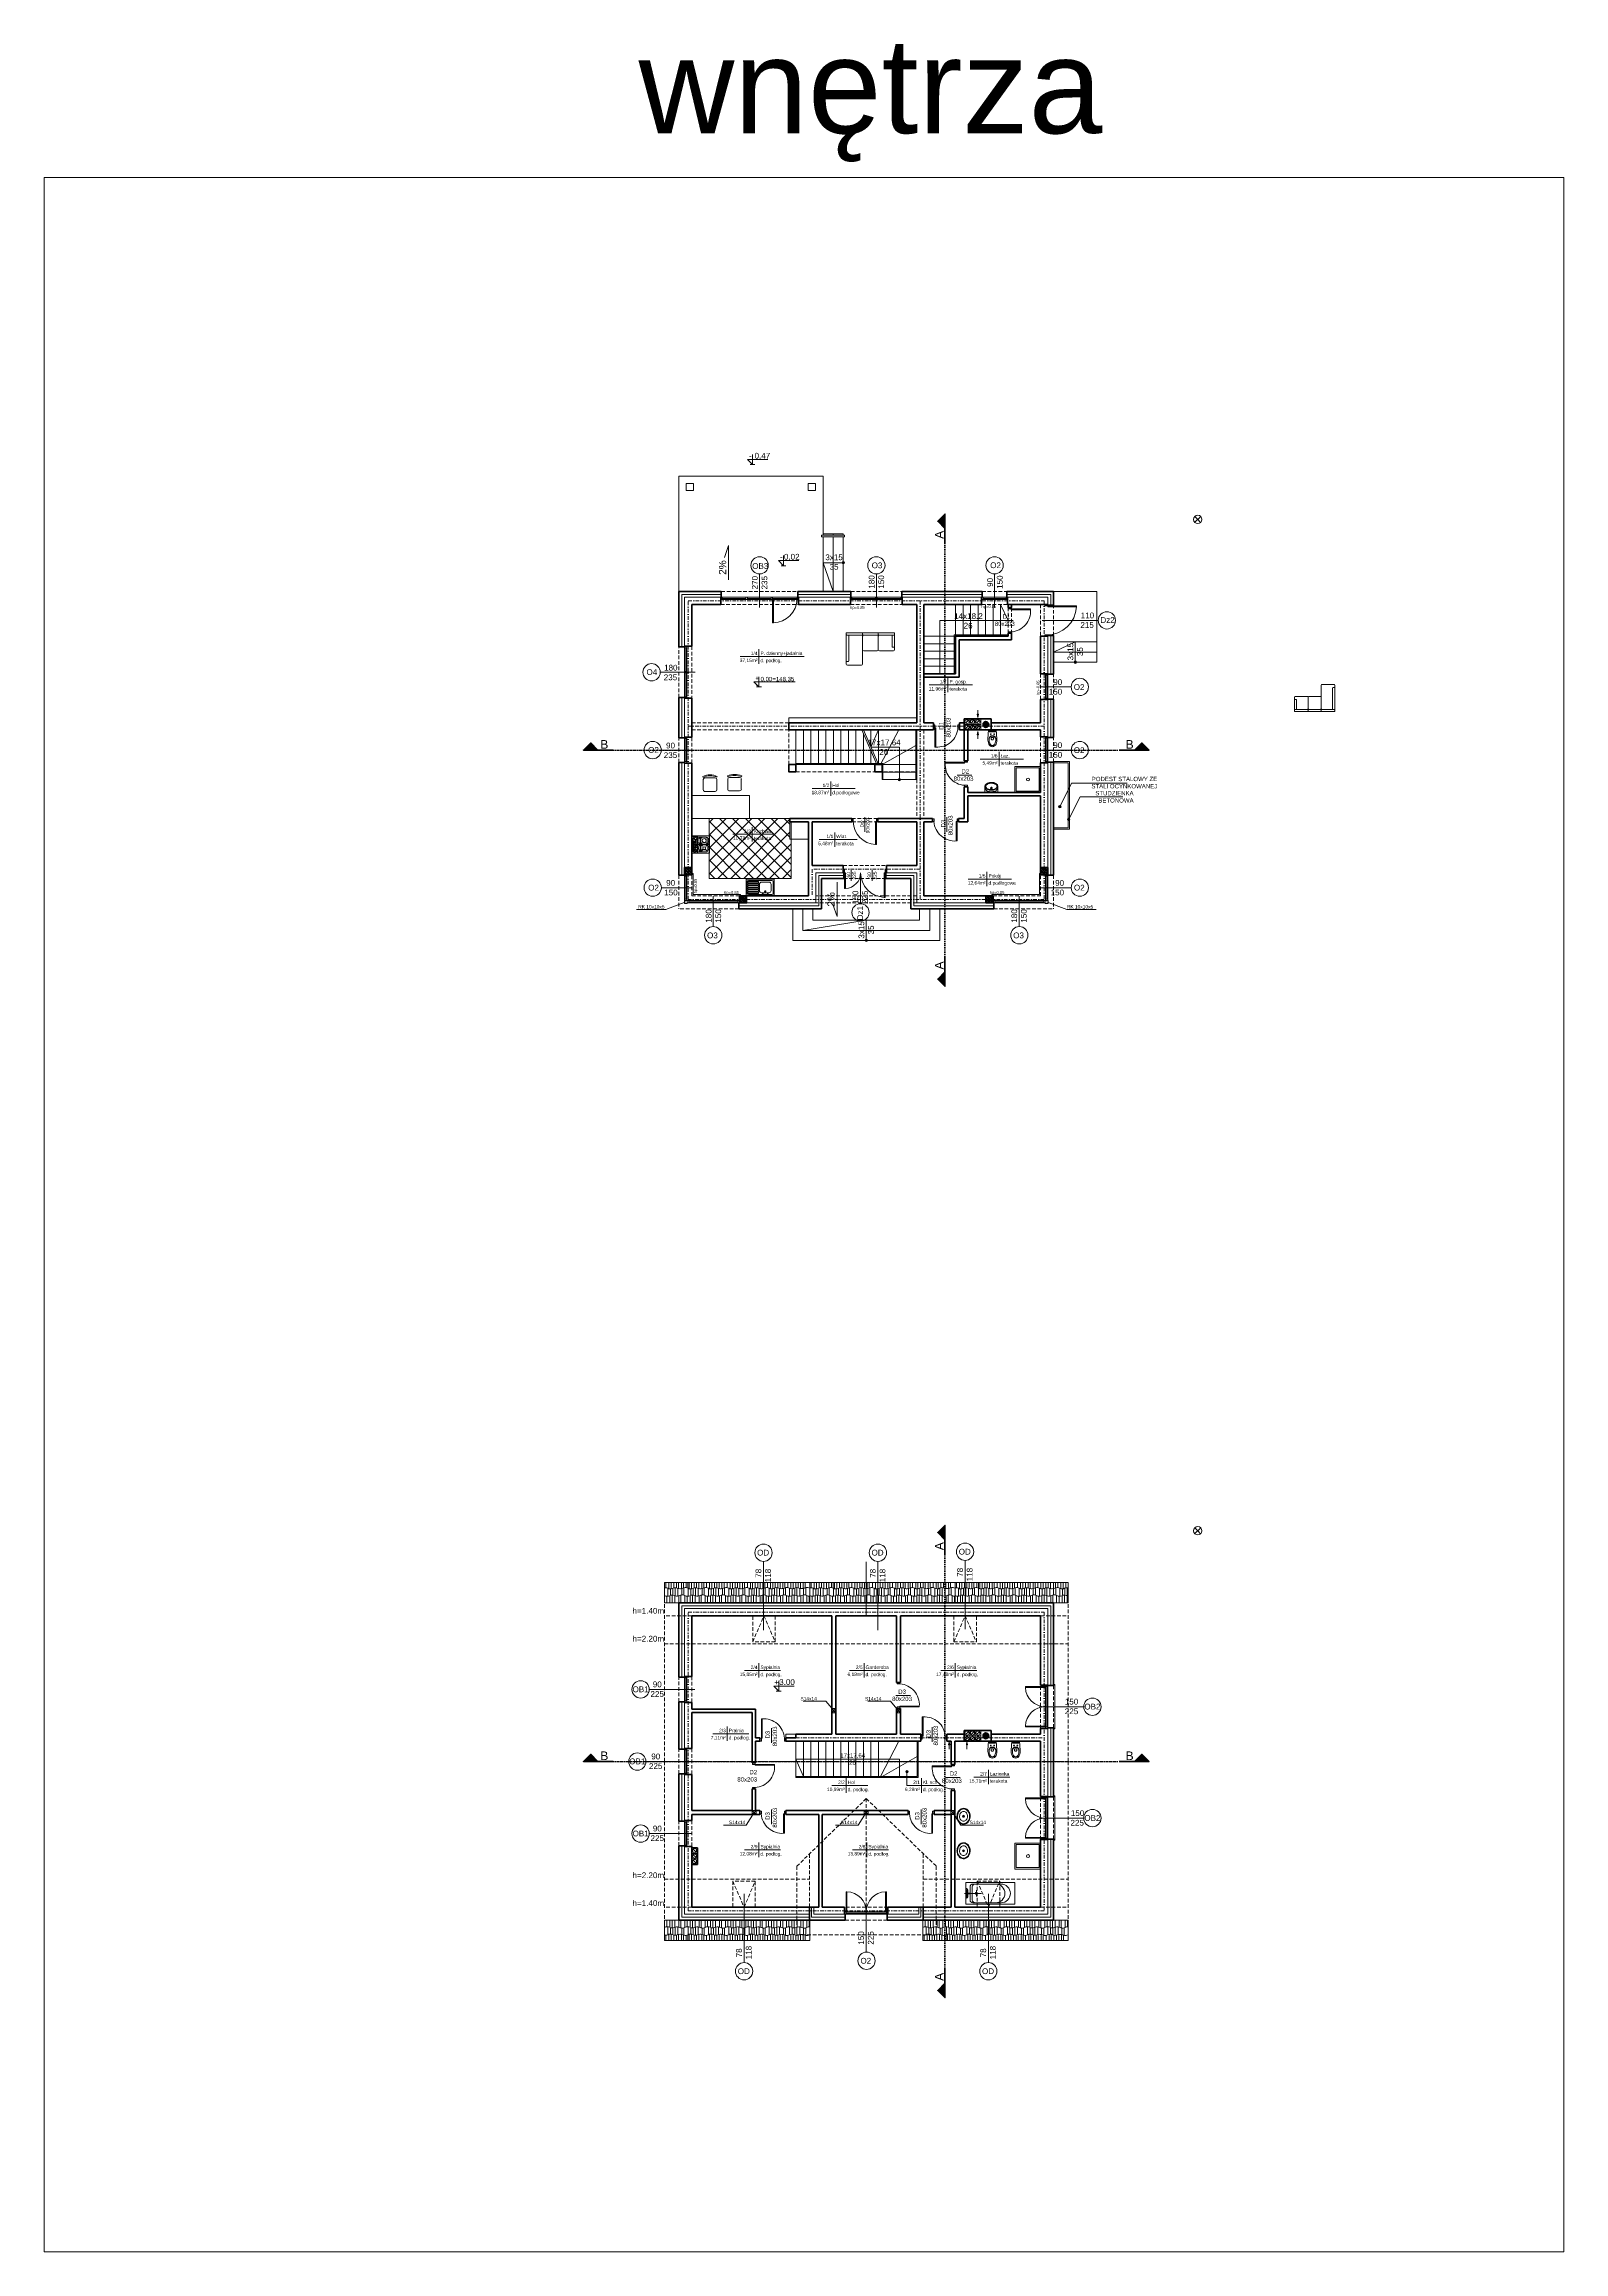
# Model space of a CAD drawing. Header units: millimetres. Extents: x -13512 to 19537, y -6523 to 6166.
# Drawn here: x 14265 to 19537, y -1489 to 6166 of the extents above; entities that cross this region are included whole.
import ezdxf

# ---------------------------------------------------------------- set-up
doc = ezdxf.new("R2010")
doc.units = ezdxf.units.MM
for name, pattern in [('DASHDOT', [25.4, 12.7, -6.35, 0, -6.35]), ('DASHED', [19.05, 12.7, -6.35]), ('DOT', [6.35, 0, -6.35])]:
    doc.linetypes.add(name, pattern=pattern)
doc.layers.get('0').update_dxf_attribs({"lineweight": 0})
for name, color, linetype, lineweight in [('A-ELEWACJA CIENKA', 11, 'Continuous', 13), ('A-murowane', 3, 'Continuous', 35), ('A-osie', 7, 'DASHDOT', 5), ('A-p.widokowa', 6, 'Continuous', 15), ('A-p.widokowa-RefEdit0', 6, 'Continuous', 15), ('A-pod', 6, 'DASHED', 15), ('A-schody', 2, 'Continuous', 5), ('A-stolarka', 1, 'Continuous', 5), ('A-w.ocieplenie', 4, 'BATTING', 5), ('A-wykończenie', 4, 'Continuous', 5), ('A17_OPIS_WARSTW', 22, 'Continuous', 9), ('B-linia przekrojowa', 255, 'DOT', 30), ('B-materiały', 9, 'Continuous', 0), ('B-opis', 7, 'Continuous', 0)]:
    doc.layers.add(name, color=color, linetype=linetype, lineweight=lineweight)
doc.layers.add('A-meble', color=7, linetype='Continuous', lineweight=5, true_color=0x8a8a8a)
doc.layers.add('oznaczenia niedr', color=7, linetype='Continuous', lineweight=0, plot=False)
doc.layers.get('A17_OPIS_WARSTW').off()
doc.styles.add('APLUS', font='arial.ttf', dxfattribs={"width": 0.6})
doc.styles.get("Standard").update_dxf_attribs({"font": 'arial.ttf'})
doc.linetypes.add('BATTING', pattern='A,0.00254,-2.54,[134,ltypeshp.shx,S=2.54,R=0,X=-2.54,Y=0],-5.08,[134,ltypeshp.shx,S=2.54,R=180,X=2.54,Y=0],-2.54', length=10.16254)
pattern_1 = [(45, (13408.5363, 214.62), (-3.535534, 3.535534), []), (45, (13412.0613, 214.62), (-3.535534, 3.535534), [5, -2.5])]

# ---------------------------------------------------------------- blocks, each defined once
blk = doc.blocks.new('A$C7FE075C5')
at = {"layer": 'A-stolarka'}
for p, q in [((-5, 0), (-85, 0)), ((-85, -4), (-5, -4)), ((-85, -8), (-5, -8))]:
    blk.add_line(p, q, dxfattribs=at)
for points in [[(-90, 0), (-85, 0), (-85, -8), (-90, -8), (-90, 0)], [(-5, 0), (0, 0), (0, -8), (-5, -8), (-5, 0)]]:
    blk.add_lwpolyline(points, dxfattribs=at)
blk = doc.blocks.new('A$C4D3D61A9')
at = {"layer": 'A-stolarka'}
for points in [[(0, -5), (5, -5), (5, 5), (0, 5)], [(5, 5), (8, 5), (8, 72), (5, 72)], [(85, -5), (90, -5), (90, 5), (85, 5)]]:
    blk.add_lwpolyline(points, close=True, dxfattribs=at)
blk.add_arc((13.4, 0.4), 71.8, 3.65788, 94.28711, dxfattribs=at)
blk = doc.blocks.new('A$C59F40237')
at = {"layer": 'A-p.widokowa-RefEdit0'}
for p, q in [((8.1, 25.6), (8.1, 2.6)), ((18.7, 25.6), (18.7, 0.2)), ((26.4, -1.5), (26.4, 25.6)), ((36.2, 25.6), (36.2, 0.7)), ((49.5, 1.1), (49.5, 25.6)), ((57, -1.2), (57, 25.6)), ((70.1, -0.2), (70.1, 25.6))]:
    blk.add_line(p, q, dxfattribs=at)
blk.add_open_spline([(0, 0), (3.1, 1.3), (11.6, 5), (25.6, -5.2), (40.3, 3.8), (49.5, 1.1), (53.2, 0), (56.8, -1.2), (62.8, -3.2), (68.4, -1), (70.6, 0)], degree=3, knots=[0, 0, 0, 0, 9.666865, 26.644915, 43.34195, 54.677882, 54.677882, 54.677882, 65.547939, 72.653896, 72.653896, 72.653896, 72.653896], dxfattribs=at)
blk = doc.blocks.new('A$C78BC5D11')
at = {"layer": 'A-p.widokowa'}
for p, q in [((0, 27.5), (0, 0)), ((9.1, 24.6), (9.1, 2.2)), ((17.8, 23.7), (17.8, -0.1)), ((25.5, -1.9), (25.5, 25.9)), ((35.3, 26.7), (35.3, 0.3)), ((48.6, 0.7), (48.6, 23.1)), ((56.1, -1.6), (56.1, 23.7))]:
    blk.add_line(p, q, dxfattribs=at)
blk.add_open_spline([(0, 0), (2.8, 1.2), (11, 4.4), (24.7, -5.6), (39.4, 3.5), (48.6, 0.7), (52.4, -0.4), (56, -1.6), (61.9, -3.5), (67.5, -1.4), (69.7, -0.4), (69.7, -0.4), (69.7, -0.4), (69.7, -0.4), (70, -0.2), (70.2, -0.1), (70.5, 0)], degree=3, knots=[73.574951, 73.574951, 73.574951, 73.574951, 82.320761, 99.298811, 115.995846, 127.331778, 127.331778, 127.331778, 138.201835, 145.307792, 145.307792, 145.307792, 145.332598, 145.332598, 145.332598, 146.160665, 146.160665, 146.160665, 146.160665], dxfattribs=at)
blk = doc.blocks.new('A$C3E720E91')
at = {"layer": 'A-p.widokowa'}
for p, q in [((15.4, -18.3), (15.4, 3.2)), ((23.3, 3.6), (23.3, -18.3)), ((32.4, 0.5), (32.4, -18.3)), ((41.1, 0.4), (41.1, -18.4)), ((48.9, -18.3), (48.9, 2.6)), ((58.6, 2.7), (58.6, -18.3)), ((65.6, 0.7), (65.6, -18.3)), ((4.9, -18.3), (4.9, -0.4))]:
    blk.add_line(p, q, dxfattribs=at)
blk = doc.blocks.new('A$C23497A29')
at = {"layer": 'A-p.widokowa'}
for p, q in [((50, 0), (0, 0)), ((0, -70.6), (0, 0)), ((0, -70.6), (504, -70.6)), ((4.9, -70.6), (4.9, -52.7)), ((8.1, 0), (8.1, -23)), ((15.4, -70.6), (15.4, -49.1)), ((18.7, 0), (18.7, -25.4)), ((23.3, -48.8), (23.3, -70.6)), ((26.4, -27.2), (26.4, 0)), ((32.4, -51.8), (32.4, -70.6)), ((36.2, 0), (36.2, -24.9)), ((41.1, -52), (41.1, -70.8)), ((48.9, -70.6), (48.9, -49.7)), ((49.5, -24.5), (49.5, 0)), ((57, -26.8), (57, 0)), ((58.6, -49.6), (58.6, -70.6)), ((65.6, -51.6), (65.6, -70.6)), ((70.1, -25.8), (70.1, 0)), ((81.1, -51), (81.1, -70.6)), ((501.8, 0), (501.8, -23)), ((504, 0), (504, -70.6))]:
    blk.add_line(p, q, dxfattribs=at)
for points, knots in [([(0, -25.6), (3.1, -24.3), (11.6, -20.7), (25.6, -30.8), (40.3, -21.8), (49.5, -24.5), (53.2, -25.6), (56.8, -26.8), (62.8, -28.8), (68.4, -26.7), (70.6, -25.6)], [0, 0, 0, 0, 9.666865, 26.644915, 43.34195, 54.677882, 54.677882, 54.677882, 65.547939, 72.653896, 72.653896, 72.653896, 72.653896]), ([(0, -52.3), (1.6, -52.7), (5.5, -53.1), (9.3, -51.7), (11.5, -50.6), (11.5, -50.6), (11.5, -50.6), (11.5, -50.6), (11.7, -50.5), (12, -50.4), (12.2, -50.2)], [133.300499, 133.300499, 133.300499, 133.300499, 138.201835, 145.307792, 145.307792, 145.307792, 145.332598, 145.332598, 145.332598, 146.160665, 146.160665, 146.160665, 146.160665]), ([(11.5, -50.6), (14.2, -49.4), (22.5, -46.2), (36.2, -56.2), (50.9, -47.2), (60.1, -49.9), (63.8, -51), (67.4, -52.2), (73.4, -54.2), (79, -52), (81.2, -51), (81.2, -51), (81.2, -51), (81.2, -51), (81.4, -50.9), (81.7, -50.7), (82, -50.6)], [73.574951, 73.574951, 73.574951, 73.574951, 82.320761, 99.298811, 115.995846, 127.331778, 127.331778, 127.331778, 138.201835, 145.307792, 145.307792, 145.307792, 145.332598, 145.332598, 145.332598, 146.160665, 146.160665, 146.160665, 146.160665]), ([(494.2, -25.6), (496.8, -24.3), (500.2, -22.8), (503.7, -23), (504, -23)], [0, 0, 0, 0, 9.666865, 10.690457, 10.690457, 10.690457, 10.690457])]:
    blk.add_open_spline(points, degree=3, knots=knots, dxfattribs=at)
for p in [(70.6, -25.6), (141.2, -25.6), (211.8, -25.6), (282.4, -25.6), (353, -25.6), (423.6, -25.6)]:
    blk.add_blockref('A$C59F40237', p, dxfattribs=at)
at = {"layer": 'A-schody'}
for name, p in [('A$C78BC5D11', (11.5, -50.6)), ('A$C3E720E91', (70.5, -52.1)), ('A$C78BC5D11', (82, -50.6)), ('A$C3E720E91', (140.9, -52.3)), ('A$C78BC5D11', (152.5, -50.6)), ('A$C3E720E91', (212.3, -52.3)), ('A$C78BC5D11', (223, -50.6)), ('A$C3E720E91', (282.6, -52.3)), ('A$C78BC5D11', (293.5, -50.7)), ('A$C3E720E91', (352, -52.4)), ('A$C78BC5D11', (363.7, -50.9)), ('A$C3E720E91', (422.7, -52.4)), ('A$C78BC5D11', (433.9, -51))]:
    blk.add_blockref(name, p, dxfattribs=at)
blk = doc.blocks.new('A$C77EB5EB5')
at = {"layer": 'A-stolarka'}
for p, q in [((-5, 0), (-175, 0)), ((-175, -4), (-92.5, -4)), ((-175, -8), (-92.5, -8)), ((-87.5, -4), (-5, -4)), ((-87.5, -8), (-5, -8))]:
    blk.add_line(p, q, dxfattribs=at)
for points in [[(-180, 0), (-175, 0), (-175, -8), (-180, -8), (-180, 0)], [(-92.5, 0), (-87.5, 0), (-87.5, -8), (-92.5, -8), (-92.5, 0)], [(-5, 0), (0, 0), (0, -8), (-5, -8), (-5, 0)]]:
    blk.add_lwpolyline(points, dxfattribs=at)
blk = doc.blocks.new('A$C386A056A')
at = {"layer": 'A-stolarka'}
for p, q in [((-25, 0), (-25, -90)), ((-17, 0), (-17, -90)), ((-25, -5), (-17, -5)), ((-21, -5), (-21, -85)), ((-25, -85), (-17, -85))]:
    blk.add_line(p, q, dxfattribs=at)
blk = doc.blocks.new('A$C6DA452C0')
at = {"layer": 'A-stolarka'}
for p, q in [((175, 8), (5, 8)), ((175, 4), (5, 4)), ((5, 0), (175, 0))]:
    blk.add_line(p, q, dxfattribs=at)
for points in [[(5, 0), (0, 0), (0, 8), (5, 8), (5, 0)], [(180, 0), (175, 0), (175, 8), (180, 8), (180, 0)]]:
    blk.add_lwpolyline(points, dxfattribs=at)
blk = doc.blocks.new('A$C7B764E71')
at = {"layer": 'A-meble'}
for points in [[(-90, 0), (-90, 90), (0, 90), (0, 0)], [(-85, 5), (-85, 85), (-5, 85), (-5, 5)]]:
    blk.add_lwpolyline(points, close=True, dxfattribs=at)
blk.add_circle((-43.9, 45), 5, dxfattribs=at)
at = {"layer": 'A-meble', "style": 'APLUS', "width": 0.8, "flags": 9}
blk.add_attdef('ESTCODE', (-90, 90), '', height=0.0213, dxfattribs=at)
blk = doc.blocks.new('A$C3D9378BC')
at = {"layer": 'A-p.widokowa'}
h = blk.add_hatch(color=256, dxfattribs=at)
h.dxf.hatch_style = 1
h.paths.add_polyline_path([(2, 25), (0, 14.1), (3.9, 14.1)])
blk.add_lwpolyline([(3.9, 14.1), (2, 25), (0, 14.1)], close=True, dxfattribs=at)
blk.add_lwpolyline([(2, 14.1), (2, 0)], dxfattribs=at)
blk = doc.blocks.new('A$C228138E2')
at = {"layer": 'A-meble'}
for p, q in [((-2.4, -3.1), (2.2, -3.1)), ((-0.1, -5.4), (-0.1, -0.8))]:
    blk.add_line(p, q, dxfattribs=at)
at = {"layer": 'A-meble', "linetype": 'Continuous'}
for points in [[(-1, -31.1, 0.117634), (7.6, -29.3, 0.104469), (15.5, -23.4, 0.090016), (20.6, -14.7, 0.08192), (22.8, -3.8, 0.08192), (21.3, 7.2, 0.090016), (16.7, 16.1, 0.104469), (9.3, 22.6, 0.117634), (0.8, 24.9, 0.117634), (-7.8, 23.1, 0.104469), (-15.7, 17.2, 0.090016), (-20.8, 8.5, 0.08192), (-23, -2.4, 0.08192), (-21.5, -13.4, 0.090016), (-16.9, -22.4, 0.104469), (-9.5, -28.8, 0.117634)], [(-0.5, -28.9, 0.118622), (7.3, -27.1, 0.104678), (14.4, -21.6, 0.089562), (19, -13.5, 0.081185), (20.8, -3.4, 0.081185), (19.3, 6.7, 0.089562), (14.9, 14.9, 0.104678), (8, 20.7, 0.118622), (0.3, 22.7, 0.118622), (-7.5, 20.9, 0.104678), (-14.6, 15.3, 0.089562), (-19.2, 7.3, 0.081185), (-21, -2.8, 0.081185), (-19.5, -12.9, 0.089562), (-15.2, -21.1, 0.104678), (-8.2, -26.9, 0.118622)], [(-0.3, -20.1, 0.118283), (4.9, -18.9, 0.104607), (9.5, -15.2, 0.089718), (12.5, -9.9, 0.081436), (13.7, -3.3, 0.081436), (12.7, 3.4, 0.089718), (9.8, 8.8, 0.104607), (5.2, 12.6, 0.118283), (0.1, 13.9, 0.118283), (-5.1, 12.7, 0.104607), (-9.7, 9, 0.089718), (-12.7, 3.7, 0.081436), (-13.9, -3, 0.081436), (-12.9, -9.6, 0.089718), (-10, -15, 0.104607), (-5.4, -18.8, 0.118283)]]:
    blk.add_lwpolyline(points, format="xyb", close=True, dxfattribs=at)
at = {"layer": 'A-meble'}
for radius in [3.43, 2.29]:
    blk.add_circle((-0.1, -3.1), radius, dxfattribs=at)
blk = doc.blocks.new('A$C1DD639F3')
at = {"layer": 'B-opis'}
blk.add_line((40, -40.1), (40, 10.9), dxfattribs=at)
at = {"layer": 'B-opis', "insert": (24.1, -25.5), "char_height": 12, "attachment_point": 1, "rotation": 90}
blk.add_mtext_dynamic_manual_height_columns('Dw\\P\\pi-20.199;90x203', width=13.143, gutter_width=12.5, heights=[0], dxfattribs=at)
blk = doc.blocks.new('A$C2DDC75EF')
at = {"layer": 'B-opis'}
blk.add_line((35, -4.9), (35, 46.1), dxfattribs=at)
at = {"layer": 'B-opis', "insert": (14.4, 9.7), "char_height": 15, "attachment_point": 1, "rotation": 90}
blk.add_mtext_dynamic_manual_height_columns('D1\\P\\pi-26.902;80x203', width=13.143, gutter_width=12.5, heights=[0], dxfattribs=at)
blk = doc.blocks.new('A$C142B1280')
at = {"layer": 'A-stolarka'}
for p, q in [((-8, 150), (-8, 0)), ((-8, 145), (0, 145)), ((-4, 145), (-4, 5)), ((0, 150), (0, 0)), ((-8, 5), (0, 5))]:
    blk.add_line(p, q, dxfattribs=at)
blk = doc.blocks.new('A$C206D636A')
at = {"layer": 'A-murowane'}
h = blk.add_hatch(color=256, dxfattribs=at)
h.dxf.hatch_style = 1
h.paths.add_polyline_path([(-180, -416, 1), (-200, -416, 0.178765), (-197.6, -422.5), (-182.4, -422.5, 0.178765)])
h.paths.add_polyline_path([(-182.4, -422.5), (-197.6, -422.5, 0.460566)])
for p, q in [((-265, -397), (-265, -435)), ((-265, -397), (-172, -397)), ((-172, -397), (-172, -435))]:
    blk.add_line(p, q, dxfattribs=at)
blk.add_circle((-190, -416), 10, dxfattribs=at)
at = {"layer": 'A-p.widokowa'}
for p, q in [((-265, -416), (-208, -416)), ((-260.4, -411.4), (-250.6, -401.6)), ((-260.4, -430.4), (-250.6, -420.6)), ((-246, -397), (-246, -435)), ((-241.4, -411.4), (-231.6, -401.6)), ((-241.4, -430.4), (-231.6, -420.6)), ((-227, -397), (-227, -435)), ((-222.4, -411.4), (-212.6, -401.6)), ((-222.4, -430.4), (-212.6, -420.6)), ((-208, -397), (-208, -435))]:
    blk.add_line(p, q, dxfattribs=at)
for centre in [(-255.5, -406.5), (-255.5, -425.5), (-236.5, -406.5), (-236.5, -425.5), (-217.5, -406.5), (-217.5, -425.5)]:
    blk.add_circle(centre, 7, dxfattribs=at)
blk = doc.blocks.new('A$C1D237BEF')
at = {"layer": 'A-meble'}
for p, q in [((-4.1, 37.5), (54.4, 37.5)), ((0, 0), (0, 75)), ((0, 75), (170, 75)), ((170, 0), (0, 0)), ((3.1, 43.6), (3.1, 31.4)), ((4.4, 51.1), (4.4, 23.5)), ((5.6, 43.6), (5.6, 31.4)), ((5.6, 38.7), (15, 38.7)), ((5.6, 36.2), (15, 36.2)), ((7.7, 46.2), (7.7, 38.7)), ((7.7, 36.2), (7.7, 28.9)), ((15, 15), (15, 60)), ((15, 38.7), (15, 36.2)), ((22.7, 15), (22.7, 60)), ((25, 70), (122.5, 70)), ((122.5, 5), (25, 5)), ((37.1, 26.5), (37.1, 48.5)), ((170, 0), (170, 75))]:
    blk.add_line(p, q, dxfattribs=at)
for centre, radius in [((4.4, 46.1), 2.76), ((4.4, 28.9), 2.76), ((4.4, 46.1), 1.99), ((4.4, 28.9), 1.99), ((37.1, 37.5), 4.11), ((37.1, 37.5), 2.57)]:
    blk.add_circle(centre, radius, dxfattribs=at)
for centre, radius, start, end in [((0.3, 47.4), 7.5, 350.45814, 92.36044), ((0.3, 27.7), 7.5, 267.63956, 9.54186), ((25, 60), 10, 90, 180), ((25, 15), 10, 180, 270), ((32.7, 60), 10, 90, 180), ((32.7, 15), 10, 180, 270), ((103.4, 37.5), 32.5, 270, 90), ((122.5, 37.5), 32.5, 270, 90)]:
    blk.add_arc(centre, radius, start, end, dxfattribs=at)
blk = doc.blocks.new('A$C2D106B1B')
at = {"layer": 'A-meble'}
for p, q in [((-52.4, 25.1), (-49.1, 23.6)), ((-47.1, -17.7), (-47.1, 17.7)), ((-41.2, 23.5), (-5.9, 23.5)), ((0, 17.7), (0, -17.7)), ((-52, -24.9), (-48.6, -23.8)), ((-5.9, -23.5), (-41.2, -23.5))]:
    blk.add_line(p, q, dxfattribs=at)
for centre, radius, start, end in [((2.9, 0.5), 60.5, 156.03909, 204.86897), ((2.9, 0.5), 57, 156.05054, 205.22838), ((-41.2, 17.7), 5.89, 90, 180), ((-5.9, 17.7), 5.89, 0, 90), ((-41.2, -17.7), 5.89, 180, 270), ((-5.9, -17.7), 5.89, 270, 0)]:
    blk.add_arc(centre, radius, start, end, dxfattribs=at)
blk = doc.blocks.new('A$C19D832B9')
at = {"layer": 'A-meble'}
blk.add_lwpolyline([(49.5, -12.6, -0.108747), (30.3, -15.5), (0, -13.5), (0, 13.5), (30.3, 15.5, -0.108747), (49.5, 12.6, -0.297002), (58.1, 0, -0.297002)], format="xyb", close=True, dxfattribs=at)
for points in [[(2.9, -13.7), (3.8, -11.4, 0.092626), (3.9, -10.6), (3.9, 10.3, 0.110215), (3.7, 11.1), (2.5, 13.7)], [(33.4, -11.5, 0.140223), (47.8, -8.2, 0.280577), (53.5, 0, 0.280577), (47.8, 8.2, 0.140223), (33.4, 11.5, 0.496783), (19.9, 0, 0.496783), (33.4, -11.5, -0.492052), (21.8, 0, -0.492052), (33.4, 11.5)], [(32.2, -3.9), (28.2, -3.9, -0.414214), (26.2, -1.9), (26.2, 0), (26.2, 1.8, -0.414214), (28.2, 3.8), (32.2, 3.8)], [(47.6, -8.4, 0.255814), (54.7, 0, 0.255814), (47.6, 8.4)]]:
    blk.add_lwpolyline(points, format="xyb", dxfattribs=at)
blk.add_lwpolyline([(6.1, -11), (6.1, 10.7)], dxfattribs=at)
for centre in [(14.8, 5.8), (14.8, -5.8)]:
    blk.add_circle(centre, 1.28, dxfattribs=at)
blk.add_arc((30.4, 0), 4.2, 294.68589, 65.31411, dxfattribs=at)
blk = doc.blocks.new('A$C40803298')
at = {"layer": 'A-meble', "linetype": 'Continuous'}
for p, q in [((0, -22.5), (0, 22.5)), ((0, 22.5), (19.5, 22.5)), ((0, 7.1), (0, -7.1)), ((15.6, 3.8), (15.6, 1.4)), ((0, -22.5), (19.5, -22.5)), ((11.8, 0), (14.2, 0)), ((15.6, -1.4), (15.6, -3.8)), ((17.1, 0), (19.5, 0))]:
    blk.add_line(p, q, dxfattribs=at)
for points in [[(2.4, 12.9), (2, 11.3), (1.7, 9.7), (1.5, 8.1), (1.3, 6.5), (1.1, 4.9), (1, 3.2), (0.9, 1.6), (0.9, 0)], [(0.9, 0), (0.9, -1.6), (1, -3.2), (1.1, -4.8), (1.3, -6.5), (1.5, -8.1), (1.7, -9.7), (2, -11.3), (2.3, -12.9)], [(3.7, 15), (3.4, 14.7), (3.2, 14.5), (3, 14.3), (2.8, 14), (2.7, 13.8), (2.6, 13.5), (2.4, 13.2), (2.4, 12.9)], [(3.7, 12.7), (3.5, 11.1), (3.3, 9.5), (3.1, 7.9), (3, 6.4), (2.9, 4.8), (2.8, 3.2), (2.8, 1.6), (2.8, 0)], [(2.8, 0), (2.8, -1.6), (2.8, -3.2), (2.9, -4.8), (3, -6.3), (3.1, -7.9), (3.3, -9.5), (3.5, -11.1), (3.7, -12.7)], [(22.5, 21.3), (20, 21.3), (17.5, 21), (15, 20.5), (12.5, 19.8), (10.2, 18.9), (7.9, 17.7), (5.7, 16.4), (3.7, 15)], [(5, 15), (4.7, 14.8), (4.5, 14.5), (4.3, 14.2), (4.1, 13.9), (4, 13.6), (3.8, 13.3), (3.8, 13), (3.7, 12.7)], [(22.5, 21.3), (20.1, 21.3), (17.8, 21), (15.4, 20.5), (13.1, 19.8), (10.9, 18.8), (8.8, 17.7), (6.8, 16.4), (5, 15)], [(11, 12), (10.2, 10.6), (9.6, 9.2), (9, 7.7), (8.6, 6.2), (8.3, 4.7), (8.1, 3.1), (8, 1.6), (8.1, 0)], [(8.1, 0), (8, -1.6), (8.1, -3.1), (8.3, -4.7), (8.6, -6.2), (9, -7.7), (9.6, -9.2), (10.2, -10.6), (11, -12)], [(11.7, 12.6), (11.3, 9.4), (11, 6.3), (10.8, 3.2), (10.7, 0), (10.8, -3.2), (11, -6.3), (11.3, -9.5), (11.7, -12.6)], [(20.7, 19.7), (19.2, 19.1), (17.8, 18.4), (16.5, 17.5), (15.2, 16.6), (14, 15.6), (12.9, 14.4), (11.9, 13.2), (11, 12)], [(29.2, 18.2), (28.2, 19.2), (27.2, 20.1), (26.1, 20.9), (24.9, 21.5), (23.6, 22), (22.2, 22.3), (20.9, 22.5), (19.5, 22.5)], [(26.4, 17.4), (25.9, 18), (25.2, 18.5), (24.6, 18.9), (23.8, 19.2), (23.1, 19.5), (22.3, 19.7), (21.5, 19.7), (20.7, 19.7)], [(31.7, 6.2), (31.4, 7.7), (30.9, 9.2), (30.4, 10.7), (29.8, 12.1), (29.1, 13.5), (28.3, 14.9), (27.4, 16.2), (26.4, 17.4)], [(31.1, 15.2), (30.9, 15.6), (30.7, 16), (30.5, 16.4), (30.2, 16.8), (30, 17.2), (29.7, 17.5), (29.4, 17.9), (29.2, 18.2)], [(34.9, 1.6), (34.8, 3.3), (34.5, 5.1), (34.2, 6.9), (33.7, 8.6), (33.2, 10.3), (32.6, 12), (31.9, 13.6), (31.1, 15.2)], [(31.7, -6.2), (32, -4.7), (32.3, -3.1), (32.4, -1.6), (32.4, 0), (32.4, 1.6), (32.3, 3.1), (32, 4.7), (31.7, 6.2)], [(34.9, -1.6), (35, -1.2), (35, -0.8), (35, -0.4), (35, 0), (35, 0.4), (35, 0.8), (35, 1.2), (34.9, 1.6)], [(2.3, -12.9), (2.4, -13.2), (2.5, -13.4), (2.7, -13.7), (2.8, -14), (3, -14.3), (3.2, -14.5), (3.4, -14.7), (3.7, -14.9)], [(3.7, -12.7), (3.7, -13), (3.8, -13.3), (3.9, -13.6), (4.1, -13.9), (4.3, -14.2), (4.5, -14.5), (4.7, -14.7), (4.9, -15)], [(3.7, -14.9), (5.7, -16.4), (7.9, -17.7), (10.1, -18.8), (12.5, -19.8), (14.9, -20.5), (17.4, -21), (19.9, -21.3), (22.5, -21.3)], [(4.9, -15), (6.8, -16.4), (8.8, -17.7), (10.9, -18.8), (13.1, -19.7), (15.4, -20.5), (17.7, -21), (20.1, -21.3), (22.5, -21.3)], [(11, -12), (11.9, -13.2), (12.9, -14.4), (14, -15.6), (15.2, -16.6), (16.5, -17.5), (17.8, -18.4), (19.2, -19.1), (20.7, -19.7)], [(19.5, -22.5), (20.9, -22.5), (22.2, -22.3), (23.6, -22), (24.9, -21.5), (26.1, -20.9), (27.2, -20.1), (28.2, -19.2), (29.2, -18.2)], [(20.7, -19.7), (21.5, -19.7), (22.3, -19.7), (23.1, -19.5), (23.8, -19.2), (24.6, -18.9), (25.2, -18.5), (25.9, -18), (26.4, -17.4)], [(26.4, -17.4), (27.4, -16.2), (28.3, -14.9), (29.1, -13.5), (29.8, -12.1), (30.4, -10.7), (30.9, -9.2), (31.4, -7.7), (31.7, -6.2)], [(29.2, -18.2), (29.4, -17.9), (29.7, -17.5), (30, -17.2), (30.2, -16.8), (30.5, -16.4), (30.7, -16), (30.9, -15.6), (31.1, -15.2)], [(31.1, -15.2), (31.9, -13.6), (32.6, -12), (33.2, -10.3), (33.7, -8.6), (34.2, -6.9), (34.5, -5.1), (34.8, -3.3), (34.9, -1.6)]]:
    blk.add_lwpolyline(points, dxfattribs=at)
for points in [[(12.7, 0), (13.5, -2.1), (15.6, -2.9), (17.8, -2.1), (18.6, 0), (17.8, 2.1), (15.6, 2.9), (13.5, 2.1)], [(13.5, 0), (14.1, -1.5), (15.6, -2.1), (17.2, -1.5), (17.8, 0), (17.2, 1.5), (15.6, 2.1), (14.1, 1.5)]]:
    blk.add_lwpolyline(points, close=True, dxfattribs=at)
blk = doc.blocks.new('A$C31ED699E')
at = {"layer": 'A-stolarka'}
for points in [[(-10, 110), (-10, 105), (0, 105), (0, 110)], [(0, 105), (0, 102), (99.1, 102), (99.1, 105)], [(-10, 5), (-10, 0), (0, 0), (0, 5)]]:
    blk.add_lwpolyline(points, close=True, dxfattribs=at)
blk.add_arc((-2.6, 106.8), 101.9, 268.67264, 357.27581, dxfattribs=at)
blk = doc.blocks.new('A$C560A2D75')
at = {"layer": 'A-murowane'}
h = blk.add_hatch(color=256, dxfattribs=at)
h.dxf.hatch_style = 1
h.paths.add_polyline_path([(-78.5, 25), (-53.5, 0), (-103.5, 0)])
blk.add_line((-103.5, 0), (0, 0), dxfattribs=at)
blk.add_lwpolyline([(-78.5, 0), (-78.5, 25), (-53.5, 0), (-103.5, 0), (-78.5, 25)], dxfattribs=at)
blk = doc.blocks.new('A$C7E556D42')
at = {"layer": 'B-linia przekrojowa'}
for p, q in [((-877, -1515.3), (-877, 18.8)), ((-2027.5, -800), (-272.5, -800))]:
    blk.add_line(p, q, dxfattribs=at)
at = {"layer": 'A17_OPIS_WARSTW', "xscale": -1, "rotation": 90}
blk.add_blockref('A$C560A2D75', (-877, -84.7), dxfattribs=at)
at = {"layer": 'A17_OPIS_WARSTW'}
blk.add_blockref('A$C560A2D75', (-2027.5, -800), dxfattribs=at)
at = {"layer": 'A17_OPIS_WARSTW', "xscale": -1}
blk.add_blockref('A$C560A2D75', (-272.5, -800), dxfattribs=at)
at = {"layer": 'A17_OPIS_WARSTW', "rotation": 90}
blk.add_blockref('A$C560A2D75', (-877, -1515.3), dxfattribs=at)
at = {"layer": 'B-opis', "char_height": 30, "rotation": 90}
for insert, attachment_point in [((-911.8, -39.3), 3), ((-911.8, -1560.7), 1)]:
    blk.add_mtext_dynamic_manual_height_columns('A', width=13.143, gutter_width=12.5, heights=[0], dxfattribs=dict(at, insert=insert, attachment_point=attachment_point))
at = {"layer": 'B-opis', "char_height": 30, "attachment_point": 1}
for insert in [(-2072.8, -765.2), (-250.4, -765.2)]:
    blk.add_mtext_dynamic_manual_height_columns('B', width=13.143, gutter_width=12.5, heights=[0], dxfattribs=dict(at, insert=insert))
blk = doc.blocks.new('A$C0FE335D2')
at = {"layer": 'A-p.widokowa'}
for p, q in [((0, 0), (14, -14)), ((0, -14), (14, 0))]:
    blk.add_line(p, q, dxfattribs=at)
blk.add_lwpolyline([(0, 0), (14, 0), (14, -14), (0, -14), (0, 0)], dxfattribs=at)
blk = doc.blocks.new('A$C65A02EB3')
at = {"layer": 'A-meble'}
for p, q in [((61.3, 59.7), (0, 59.7)), ((0, 59.7), (0, 0)), ((0, 0), (61.3, 0)), ((4.6, 50.5), (4.6, 9.2)), ((4.6, 30.8), (10.3, 36.5)), ((4.6, 30.8), (28.9, 30.8)), ((8.7, 24.8), (4.6, 28.9)), ((4.6, 28.9), (28.9, 28.9)), ((5.9, 53.8), (10.3, 49.5)), ((8.7, 8.7), (5.9, 5.9)), ((50.5, 55.1), (9.2, 55.1)), ((9.2, 4.6), (50.5, 4.6)), ((12.7, 20.8), (10.2, 23.4)), ((12.7, 12.7), (10.2, 10.2)), ((11.7, 48), (14.3, 45.5)), ((11.7, 37.9), (14.3, 40.4)), ((21.8, 48), (19.3, 45.5)), ((21.8, 37.9), (19.3, 40.4)), ((20.8, 20.8), (23.4, 23.4)), ((20.8, 12.7), (23.4, 10.2)), ((28.9, 55.1), (23.3, 49.5)), ((28.9, 30.8), (23.3, 36.5)), ((24.8, 24.8), (28.9, 28.9)), ((24.8, 8.7), (28.9, 4.6)), ((28.9, 55.1), (28.9, 30.8)), ((28.9, 28.9), (28.9, 4.6)), ((30.8, 55.1), (34.9, 51)), ((30.8, 55.1), (30.8, 30.8)), ((30.8, 30.8), (34.9, 34.9)), ((30.8, 30.8), (55.1, 30.8)), ((30.8, 28.9), (55.1, 28.9)), ((36.5, 23.3), (30.8, 28.9)), ((30.8, 28.9), (30.8, 4.6)), ((36.5, 10.3), (30.8, 4.6)), ((36.4, 49.5), (38.9, 47)), ((36.4, 36.4), (38.9, 38.9)), ((40.4, 19.3), (37.9, 21.8)), ((40.4, 14.3), (37.9, 11.7)), ((48, 21.8), (45.5, 19.3)), ((48, 11.7), (45.5, 14.3)), ((47, 47), (49.5, 49.5)), ((47, 38.9), (49.5, 36.4)), ((55.1, 28.9), (49.5, 23.3)), ((53.8, 5.9), (49.5, 10.3)), ((51, 51), (53.8, 53.8)), ((51, 34.9), (55.1, 30.8)), ((55.1, 9.2), (55.1, 50.5)), ((59.9, 50.1), (56.5, 50.1)), ((56.5, 50.1), (56.5, 48.7)), ((56.5, 48.7), (59.9, 48.7)), ((56.5, 47), (56.5, 48.4)), ((56.5, 48.4), (59.9, 48.4)), ((59.9, 47), (56.5, 47)), ((56.5, 45.2), (56.5, 46.7)), ((56.5, 46.7), (59.9, 46.7)), ((59.9, 45.2), (56.5, 45.2)), ((59.9, 48.7), (59.9, 50.1)), ((59.9, 48.4), (59.9, 47)), ((59.9, 46.7), (59.9, 45.2)), ((61.3, 0), (61.3, 59.7))]:
    blk.add_line(p, q, dxfattribs=at)
for centre, radius in [((16.8, 16.8), 6.76), ((16.8, 43), 4.58), ((43, 43), 6.76), ((43, 16.8), 4.58), ((58.3, 39.7), 2.18), ((58.3, 30.5), 2.18), ((58.3, 21.3), 2.18), ((58.3, 12.2), 2.18)]:
    blk.add_circle(centre, radius, dxfattribs=at)
for centre, start, end in [((9.2, 50.5), 90, 180), ((9.2, 9.2), 180, 270), ((50.5, 50.5), 0, 90), ((50.5, 9.2), 270, 0)]:
    blk.add_arc(centre, 4.6, start, end, dxfattribs=at)
blk = doc.blocks.new('A$C4FEF13A8')
at = {"layer": 'A-meble'}
for p, q in [((0, -48.1), (0, 48.1)), ((0, 48.1), (57.7, 48.1)), ((4.4, -40.9), (4.4, 40.9)), ((7.8, 5.8), (7.8, 42.3)), ((7.8, 42.3), (12.6, 42.3)), ((7.8, 5.8), (12.6, 5.8)), ((9.2, 45.7), (48.5, 45.7)), ((12.6, 5.8), (12.6, 42.3)), ((15.2, 5.8), (15.2, 42.3)), ((15.2, 42.3), (20.1, 42.3)), ((15.2, 5.8), (20.1, 5.8)), ((17.6, 2.4), (40, 2.4)), ((20.1, 5.8), (20.1, 42.3)), ((22.7, 5.8), (22.7, 42.3)), ((22.7, 42.3), (27.5, 42.3)), ((22.7, 5.8), (27.5, 5.8)), ((27.5, 5.8), (27.5, 42.3)), ((30.2, 5.8), (30.2, 42.3)), ((30.2, 42.3), (35, 42.3)), ((30.2, 5.8), (35, 5.8)), ((35, 5.8), (35, 42.3)), ((37.6, 5.8), (37.6, 42.3)), ((37.6, 42.3), (42.4, 42.3)), ((37.6, 5.8), (42.4, 5.8)), ((42.4, 5.8), (42.4, 42.3)), ((45.1, 5.8), (45.1, 42.3)), ((45.1, 42.3), (49.9, 42.3)), ((45.1, 5.8), (49.9, 5.8)), ((49.9, 5.8), (49.9, 42.3)), ((53.3, -40.9), (53.3, 40.9)), ((57.7, -48.1), (57.7, 48.1)), ((0, -48.1), (57.7, -48.1)), ((9.2, -45.7), (48.5, -45.7)), ((10.4, -30.8), (10.4, -4.8)), ((17.6, -38), (40, -38)), ((47.3, -30.8), (47.3, -4.8))]:
    blk.add_line(p, q, dxfattribs=at)
for centre, radius in [((7.8, -9.2), 0.961), ((7.8, -26.3), 0.961), ((14.8, -17.8), 2.4)]:
    blk.add_circle(centre, radius, dxfattribs=at)
for centre, radius, start, end in [((9.2, 40.9), 4.81, 90, 180), ((17.6, -4.8), 7.21, 90, 180), ((40, -4.8), 7.21, 0, 90), ((48.5, 40.9), 4.81, 0, 90), ((9.2, -40.9), 4.81, 180, 270), ((17.6, -30.8), 7.21, 180, 270), ((40, -30.8), 7.21, 270, 0), ((48.5, -40.9), 4.81, 270, 0)]:
    blk.add_arc(centre, radius, start, end, dxfattribs=at)
blk = doc.blocks.new('A$C443F3476')
at = {"layer": 'A-p.widokowa'}
for p, q in [((19, 57), (0, 57)), ((19, 38), (0, 38)), ((19, 19), (0, 19)), ((19, 0), (0, 0)), ((4.6, 52.4), (14.4, 42.6)), ((4.6, 33.4), (14.4, 23.6)), ((4.6, 14.4), (14.4, 4.6)), ((19, 57), (19, 0))]:
    blk.add_line(p, q, dxfattribs=at)
for centre in [(9.5, 47.5), (9.5, 28.5), (9.5, 9.5)]:
    blk.add_circle(centre, 7, dxfattribs=at)
blk = doc.blocks.new('A$C1FCF0222')
at = {"layer": 'A-meble'}
for p, q in [((-51, 12.1), (-51, 93.1)), ((-47.5, 96.3), (-7.1, 96.3)), ((-11.2, 83.7), (-11.2, 10.8)), ((-5.7, 85.6), (-9.1, 85.6)), ((-3.6, 12.1), (-3.6, 93.1)), ((-3.6, 83.7), (-3.6, 10.8)), ((-143.6, 12.1), (-143.6, 51.7)), ((-143.6, 42.2), (-143.6, 10.8)), ((-143.6, 3.9), (-143.6, 7)), ((-141.5, 44.1), (-138.1, 44.1)), ((-141.5, 8.9), (-98.3, 8.9)), ((-141.5, 2), (-98.3, 2)), ((-140.2, 54.8), (-99.7, 54.8)), ((-136, 42.2), (-136, 10.8)), ((-96.3, 12.1), (-96.3, 51.7)), ((-96.3, 3.9), (-96.3, 7)), ((-94.2, 8.9), (-53, 8.9)), ((-94.2, 2), (-53, 2)), ((-92.8, 54.8), (-54.4, 54.8)), ((-51, 3.9), (-51, 7)), ((-51, 3.9), (-51, 7)), ((-48.9, 8.9), (-5.7, 8.9)), ((-48.9, 2), (-5.7, 2)), ((-3.6, 3.9), (-3.6, 7))]:
    blk.add_line(p, q, dxfattribs=at)
for centre, major_axis, start_param, end_param in [((-47.5, 93.1), (-3.46, 0), -1.570796, 0), ((-9.1, 83.7), (-2.07, 0), 4.712389, 6.283185), ((-7.1, 93.1), (-3.46, 0), 3.141593, 4.712389), ((-5.7, 83.7), (-2.07, 0), 3.141593, 4.712389), ((-140.2, 51.7), (-3.46, 0), -1.570796, 0), ((-141.5, 42.2), (-2.07, 0), 4.712389, 6.283185), ((-141.5, 10.8), (-2.07, 0), 0, 1.570796), ((-141.5, 7), (-2.07, 0), 4.712389, 6.283185), ((-141.5, 3.9), (-2.07, 0), 0, 1.570796), ((-138.1, 42.2), (-2.07, 0), 3.141593, 4.712389), ((-138.1, 10.8), (-2.07, 0), 1.570796, 3.141593), ((-99.7, 51.7), (-3.46, 0), 3.141593, 4.712389), ((-99.7, 12.1), (-3.46, 0), 1.570796, 3.141593), ((-98.3, 7), (-2.07, 0), 3.141593, 4.712389), ((-98.3, 3.9), (-2.07, 0), 1.570796, 3.141593), ((-92.8, 51.7), (-3.46, 0), -1.570796, 0), ((-92.8, 12.1), (-3.46, 0), 0, 1.570796), ((-94.2, 7), (-2.07, 0), 4.712389, 6.283185), ((-94.2, 3.9), (-2.07, 0), 0, 1.570796), ((-54.4, 51.7), (-3.46, 0), 3.141593, 4.712389), ((-54.4, 12.1), (-3.46, 0), 1.570796, 3.141593), ((-53, 7), (-2.07, 0), 3.141593, 4.712389), ((-53, 3.9), (-2.07, 0), 1.570796, 3.141593), ((-47.5, 12.1), (-3.46, 0), 0, 1.570796), ((-48.9, 7), (-2.07, 0), 4.712389, 6.283185), ((-48.9, 3.9), (-2.07, 0), 0, 1.570796), ((-9.1, 10.8), (-2.07, 0), 0, 1.570796), ((-5.7, 10.8), (-2.07, 0), 1.570796, 3.141593), ((-5.7, 7), (-2.07, 0), 3.141593, 4.712389), ((-5.7, 3.9), (-2.07, 0), 1.570796, 3.141593)]:
    blk.add_ellipse(centre, major_axis=major_axis, ratio=0.909091, start_param=start_param, end_param=end_param, dxfattribs=at)

msp = doc.modelspace()

# ---------------------------------------------------------------- hatches: boundary and pattern name
at = {"layer": 'A-meble'}
h = msp.add_hatch(dxfattribs=at)
h.set_pattern_fill('NET', color=256, scale=10, angle=45)
h.set_pattern_definition([(45, (13408.536, 214.62), (-22.45064, 22.45064), []), (135, (13408.536, 214.62), (-22.45064, -22.45064), [])])
h.paths.add_polyline_path([(16571.9, 3481.3), (16851.9, 3481.3), (16851.9, 3409.3), (16856.9, 3409.3), (16856.9, 3273.3), (16571.9, 3273.3)])
edge = h.paths.add_edge_path(flags=16)
edge.add_line((16711.9, 3481.3), (16851.9, 3481.3))
at = {"layer": 'A-schody', "ltscale": 0.8}
h = msp.add_hatch(color=256, dxfattribs=at)
h.dxf.hatch_style = 1
edge = h.paths.add_edge_path()
edge.add_arc((17036.9, 4368), 4.09, 0, 360)
h = msp.add_hatch(color=256, dxfattribs=at)
h.dxf.hatch_style = 1
edge = h.paths.add_edge_path()
edge.add_arc((17841.9, 4023.3), 4.09, 0, 360)
h = msp.add_hatch(color=256, dxfattribs=at)
h.dxf.hatch_style = 1
edge = h.paths.add_edge_path()
edge.add_arc((17231.9, 3616.3), 4.09, 0, 360)
h = msp.add_hatch(color=256, dxfattribs=at)
h.dxf.hatch_style = 1
edge = h.paths.add_edge_path()
edge.add_arc((17116.9, 3058.3), 4.09, 0, 360)
at = {"layer": 'B-materiały'}
h = msp.add_hatch(dxfattribs=at)
h.set_pattern_fill('JIS_STN_1E', color=256, scale=5)
h.set_pattern_definition(pattern_1)
h.paths.add_polyline_path([(16486.9, 3311.3), (16486.9, 3286.3), (16511.9, 3286.3), (16511.9, 3311.3)])
h = msp.add_hatch(dxfattribs=at)
h.set_pattern_fill('JIS_STN_1E', color=256, scale=5)
h.set_pattern_definition(pattern_1)
h.paths.add_polyline_path([(17746.9, 3311.3), (17746.9, 3286.3), (17721.9, 3286.3), (17721.9, 3311.3)])
h = msp.add_hatch(dxfattribs=at)
h.set_pattern_fill('JIS_STN_1E', color=256, scale=5)
h.set_pattern_definition(pattern_1)
h.paths.add_polyline_path([(16676.9, 3213.3), (16676.9, 3188.3), (16701.9, 3188.3), (16701.9, 3213.3)])
h = msp.add_hatch(dxfattribs=at)
h.set_pattern_fill('JIS_STN_1E', color=256, scale=5)
h.set_pattern_definition(pattern_1)
h.paths.add_polyline_path([(17556.9, 3213.3), (17556.9, 3188.3), (17531.9, 3188.3), (17531.9, 3213.3)])
at = {"layer": 'B-opis'}
h = msp.add_hatch(color=256, dxfattribs=at)
h.dxf.hatch_style = 1
edge = h.paths.add_edge_path()
edge.add_arc((17788.4, 3522.1), 4.09, 0, 360)
h = msp.add_hatch(color=256, dxfattribs=at)
h.dxf.hatch_style = 1
edge = h.paths.add_edge_path()
edge.add_arc((17819.5, 3478.5), 4.09, 0, 360)
h = msp.add_hatch(color=256, dxfattribs=at)
h.dxf.hatch_style = 1
edge = h.paths.add_edge_path()
edge.add_arc((17258.2, 175.2), 4.09, 0, 360)

# ---------------------------------------------------------------- linework, layer by layer
for p, q in [((16704.7, 4725.7), (16722.2, 4708.2)), ((16704.7, 4725.7), (16775.9, 4725.7)), ((16730.5, 4708.2), (16713.9, 4708.2)), ((16722.2, 4708.2), (16722.2, 4743.2)), ((16812.1, 4375.4), (16829.6, 4357.9)), ((16812.1, 4375.4), (16883.3, 4375.4)), ((16829.6, 4357.9), (16829.6, 4392.9)), ((16837.9, 4357.9), (16821.3, 4357.9)), ((16727.2, 3955), (16744.7, 3937.5)), ((16727.2, 3955), (16869.8, 3955)), ((16752.9, 3937.5), (16736.4, 3937.5)), ((16744.7, 3937.5), (16744.7, 3972.5)), ((16511.9, 716), (16511.9, 716)), ((16795.7, 472.8), (16813.2, 455.3)), ((16795.7, 472.8), (16867, 472.8)), ((16813.2, 455.3), (16813.2, 490.3)), ((16821.5, 455.3), (16804.9, 455.3))]:
    msp.add_line(p, q)
for points in [[(16625.2, 4386), (16639.2, 4428.1), (16639.2, 4308.5)], [(17001.3, 3183.1), (17015.4, 3140.9), (17015.4, 3260.6)]]:
    msp.add_lwpolyline(points)
at = {"layer": 'A-ELEWACJA CIENKA'}
msp.add_line((17116.9, 716), (17116.9, 902.9), dxfattribs=at)
msp.add_lwpolyline([(14264.8, 5704.4), (19537, 5704.4), (19537, -1489.5), (14264.8, -1489.5)], close=True, dxfattribs=at)
at = {"layer": 'A-ELEWACJA CIENKA', "color": 9, "true_color": 0xc7c8ca}
for points in [[(16492.3, 4618.3), (16517.3, 4618.3), (16517.3, 4643.3), (16492.3, 4643.3)], [(16940.9, 4618.3), (16915.9, 4618.3), (16915.9, 4643.3), (16940.9, 4643.3)]]:
    msp.add_lwpolyline(points, close=True, dxfattribs=at)
at = {"layer": 'A-meble'}
for p, q in [((18605.7, 3904.7), (18646.2, 3904.7)), ((18653.1, 3904.7), (18691.4, 3904.7)), ((18694.9, 3862), (18694.9, 3943.1)), ((18698.4, 3946.2), (18738.8, 3946.2)), ((18734.6, 3933.6), (18734.6, 3860.7)), ((18740.2, 3935.5), (18736.7, 3935.5)), ((18742.3, 3862), (18742.3, 3943.1)), ((18742.3, 3933.6), (18742.3, 3860.7)), ((18602.3, 3862), (18602.3, 3901.6)), ((18602.3, 3892.1), (18602.3, 3860.7)), ((18602.3, 3853.8), (18602.3, 3856.9)), ((18604.3, 3894), (18607.8, 3894)), ((18604.3, 3858.8), (18647.5, 3858.8)), ((18604.3, 3851.9), (18647.5, 3851.9)), ((18609.9, 3892.1), (18609.9, 3860.7)), ((18649.6, 3862), (18649.6, 3901.6)), ((18649.6, 3853.8), (18649.6, 3856.9)), ((18651.7, 3858.8), (18692.8, 3858.8)), ((18651.7, 3851.9), (18692.8, 3851.9)), ((18694.9, 3853.8), (18694.9, 3856.9)), ((18694.9, 3853.8), (18694.9, 3856.9)), ((18697, 3858.8), (18740.2, 3858.8)), ((18697, 3851.9), (18740.2, 3851.9)), ((18742.3, 3853.8), (18742.3, 3856.9)), ((16711.9, 3561.3), (16511.9, 3561.3)), ((16711.9, 3481.3), (16711.9, 3561.3)), ((16511.9, 3481.3), (16711.9, 3481.3)), ((16571.9, 3481.3), (16511.9, 3481.3)), ((16571.9, 3273.3), (16571.9, 3481.3)), ((16711.9, 3481.3), (16851.9, 3481.3)), ((16856.9, 3469.3), (16856.9, 3273.3)), ((16856.9, 3273.3), (16571.9, 3273.3))]:
    msp.add_line(p, q, dxfattribs=at)
for points in [[(16847.9, 3813.3), (16847.9, 3830.8), (17291.9, 3830.8)], [(16851.9, 3469.3), (16851.9, 3409.3), (16916.9, 3409.3)]]:
    msp.add_lwpolyline(points, dxfattribs=at)
for centre, major_axis, start_param, end_param in [((18605.7, 3901.6), (-3.46, 0), -1.570796, 0), ((18646.2, 3901.6), (-3.46, 0), 3.141593, 4.712389), ((18653.1, 3901.6), (-3.46, 0), -1.570796, 0), ((18691.4, 3901.6), (-3.46, 0), 3.141593, 4.712389), ((18698.4, 3943.1), (-3.46, 0), -1.570796, 0), ((18736.7, 3933.6), (-2.07, 0), 4.712389, 6.283185), ((18738.8, 3943.1), (-3.46, 0), 3.141593, 4.712389), ((18740.2, 3933.6), (-2.07, 0), 3.141593, 4.712389), ((18604.3, 3892.1), (-2.07, 0), 4.712389, 6.283185), ((18604.3, 3860.7), (-2.07, 0), 0, 1.570796), ((18604.3, 3856.9), (-2.07, 0), 4.712389, 6.283185), ((18604.3, 3853.8), (-2.07, 0), 0, 1.570796), ((18607.8, 3892.1), (-2.07, 0), 3.141593, 4.712389), ((18607.8, 3860.7), (-2.07, 0), 1.570796, 3.141593), ((18646.2, 3862), (-3.46, 0), 1.570796, 3.141593), ((18647.5, 3856.9), (-2.07, 0), 3.141593, 4.712389), ((18647.5, 3853.8), (-2.07, 0), 1.570796, 3.141593), ((18653.1, 3862), (-3.46, 0), 0, 1.570796), ((18651.7, 3856.9), (-2.07, 0), 4.712389, 6.283185), ((18651.7, 3853.8), (-2.07, 0), 0, 1.570796), ((18691.4, 3862), (-3.46, 0), 1.570796, 3.141593), ((18692.8, 3856.9), (-2.07, 0), 3.141593, 4.712389), ((18692.8, 3853.8), (-2.07, 0), 1.570796, 3.141593), ((18698.4, 3862), (-3.46, 0), 0, 1.570796), ((18697, 3856.9), (-2.07, 0), 4.712389, 6.283185), ((18697, 3853.8), (-2.07, 0), 0, 1.570796), ((18736.7, 3860.7), (-2.07, 0), 0, 1.570796), ((18740.2, 3860.7), (-2.07, 0), 1.570796, 3.141593), ((18740.2, 3856.9), (-2.07, 0), 3.141593, 4.712389), ((18740.2, 3853.8), (-2.07, 0), 1.570796, 3.141593)]:
    msp.add_ellipse(centre, major_axis=major_axis, ratio=0.909091, start_param=start_param, end_param=end_param, dxfattribs=at)
at = {"layer": 'A-murowane'}
for p, q in [((16466.9, 4268.3), (16613.9, 4268.3)), ((16466.9, 4076.3), (16466.9, 4268.3)), ((16511.9, 4078.3), (16511.9, 4223.3)), ((16511.9, 4223.3), (16611.9, 4223.3)), ((16611.9, 4223.3), (16611.9, 4248.3)), ((16879.9, 4268.3), (17063.9, 4268.3)), ((16881.9, 4223.3), (16881.9, 4248.3)), ((16881.9, 4223.3), (17061.9, 4223.3)), ((17061.9, 4223.3), (17061.9, 4248.3)), ((17239.9, 4268.3), (17518.9, 4268.3)), ((17241.9, 4223.3), (17241.9, 4248.3)), ((17241.9, 4223.3), (17291.9, 4223.3)), ((17291.9, 4223.3), (17291.9, 3813.3)), ((17316.9, 4223.3), (17516.9, 4223.3)), ((17316.9, 4223.3), (17316.9, 3813.3)), ((17516.9, 4223.3), (17516.9, 4248.3)), ((17604.9, 4268.3), (17766.9, 4268.3)), ((17606.9, 4223.3), (17606.9, 4248.3)), ((17606.9, 4223.3), (17721.9, 4223.3)), ((17608.9, 4213.3), (17608.9, 4223.3)), ((17608.9, 4213.3), (17620.9, 4213.3)), ((17620.9, 4213.3), (17620.9, 4223.3)), ((17721.9, 4223.3), (17721.9, 4223.3)), ((17721.9, 4223.3), (17746.9, 4223.3)), ((17766.9, 4268.3), (17766.9, 4221.3)), ((16486.9, 4078.3), (16511.9, 4078.3)), ((17426.9, 4113.3), (17426.9, 3983.3)), ((17426.9, 4113.3), (17608.9, 4113.3)), ((17438.9, 4101.3), (17438.9, 3971.3)), ((17438.9, 4101.3), (17620.9, 4101.3)), ((17608.9, 4113.3), (17608.9, 4123.3)), ((17608.9, 4123.3), (17620.9, 4123.3)), ((17620.9, 4101.3), (17620.9, 4123.3)), ((17721.9, 4113.3), (17721.9, 3983.3)), ((17721.9, 4113.3), (17746.9, 4113.3)), ((17766.9, 4115.3), (17766.9, 3981.3)), ((17426.9, 3983.3), (17316.9, 3983.3)), ((17721.9, 3983.3), (17746.9, 3983.3)), ((17746.9, 3983.3), (17746.9, 3981.3)), ((17746.9, 3981.3), (17766.9, 3981.3)), ((17438.9, 3971.3), (17316.9, 3971.3)), ((16466.9, 3761.3), (16466.9, 3900.3)), ((16486.9, 3898.3), (16511.9, 3898.3)), ((16511.9, 3763.3), (16511.9, 3898.3)), ((17721.9, 3893.3), (17721.9, 3813.3)), ((17721.9, 3893.3), (17746.9, 3893.3)), ((17746.9, 3895.3), (17766.9, 3895.3)), ((17746.9, 3893.3), (17746.9, 3895.3)), ((17766.9, 3895.3), (17766.9, 3762.3)), ((16486.9, 3763.3), (16511.9, 3763.3)), ((16847.9, 3788.3), (16847.9, 3813.3)), ((16847.9, 3813.3), (17291.9, 3813.3)), ((17349.9, 3788.3), (16847.9, 3788.3)), ((17349.9, 3813.3), (17316.9, 3813.3)), ((17349.9, 3813.3), (17349.9, 3788.3)), ((17439.9, 3813.3), (17439.9, 3788.3)), ((17439.9, 3813.3), (17456.9, 3813.3)), ((17721.9, 3788.3), (17439.9, 3788.3)), ((17456.9, 3788.3), (17456.9, 3681.3)), ((17468.9, 3788.3), (17468.9, 3681.3)), ((17539.9, 3813.3), (17538.9, 3813.3)), ((17721.9, 3813.3), (17549.9, 3813.3)), ((17721.9, 3788.3), (17721.9, 3764.3)), ((17721.9, 3764.3), (17746.9, 3764.3)), ((17746.9, 3764.3), (17746.9, 3762.3)), ((17746.9, 3762.3), (17766.9, 3762.3)), ((16466.9, 3284.3), (16466.9, 3675.3)), ((17456.9, 3681.3), (17468.9, 3681.3)), ((17746.9, 3676.3), (17766.9, 3676.3)), ((17746.9, 3674.3), (17746.9, 3676.3)), ((17766.9, 3284.3), (17766.9, 3676.3)), ((16486.9, 3673.3), (16511.9, 3673.3)), ((16511.9, 3286.3), (16511.9, 3673.3)), ((17721.9, 3674.3), (17721.9, 3571.3)), ((17721.9, 3674.3), (17746.9, 3674.3)), ((17456.9, 3591.3), (17468.9, 3591.3)), ((17456.9, 3591.3), (17456.9, 3481.3)), ((17468.9, 3591.3), (17468.9, 3571.3)), ((17468.9, 3571.3), (17721.9, 3571.3)), ((17468.9, 3559.3), (17468.9, 3469.3)), ((17468.9, 3559.3), (17721.9, 3559.3)), ((17721.9, 3559.3), (17721.9, 3311.3)), ((17066.9, 3481.3), (16851.9, 3481.3)), ((16916.9, 3469.3), (16916.9, 3213.3)), ((17066.9, 3469.3), (16928.9, 3469.3)), ((16928.9, 3469.3), (16928.9, 3318.3)), ((17066.9, 3481.3), (17066.9, 3469.3)), ((17156.9, 3481.3), (17156.9, 3469.3)), ((17346.9, 3481.3), (17156.9, 3481.3)), ((17291.9, 3469.3), (17156.9, 3469.3)), ((17291.9, 3469.3), (17291.9, 3318.3)), ((17316.9, 3469.3), (17316.9, 3213.3)), ((17346.9, 3469.3), (17316.9, 3469.3)), ((17346.9, 3481.3), (17346.9, 3469.3)), ((17436.9, 3481.3), (17436.9, 3469.3)), ((17456.9, 3481.3), (17436.9, 3481.3)), ((17468.9, 3469.3), (17436.9, 3469.3)), ((17036.9, 3318.3), (16928.9, 3318.3)), ((17036.9, 3318.3), (17036.9, 3293.3)), ((17186.9, 3318.3), (17186.9, 3293.3)), ((17291.9, 3318.3), (17186.9, 3318.3)), ((16511.9, 3286.3), (16486.9, 3286.3)), ((17038.9, 3273.3), (16961.9, 3273.3)), ((16961.9, 3168.3), (16961.9, 3273.3)), ((17271.9, 3273.3), (17184.9, 3273.3)), ((17271.9, 3273.3), (17271.9, 3168.3)), ((17721.9, 3286.3), (17746.9, 3286.3)), ((16961.9, 3168.3), (16674.9, 3168.3)), ((16916.9, 3213.3), (16676.9, 3213.3)), ((16676.9, 3188.3), (16676.9, 3213.3)), ((17271.9, 3168.3), (17558.9, 3168.3)), ((17531.9, 3213.3), (17316.9, 3213.3)), ((16466.9, 761), (17766.9, 761)), ((16466.9, 761), (16466.9, 504)), ((16511.9, 716), (16997.9, 716)), ((16511.9, 716), (16511.9, 506)), ((16997.9, 716), (16997.9, 306)), ((17011.9, 716), (17011.9, 306)), ((17011.9, 716), (17221.9, 716)), ((17221.9, 716), (17221.9, 485)), ((17235.9, 716), (17235.9, 485)), ((17235.9, 716), (17721.9, 716)), ((17721.9, 716), (17721.9, 476)), ((16486.9, 506), (16511.9, 506)), ((17221.9, 485), (17235.9, 485)), ((17721.9, 476), (17746.9, 476)), ((16466.9, 418), (16466.9, 254)), ((16486.9, 416), (16511.9, 416)), ((16511.9, 416), (16511.9, 393)), ((16511.9, 393), (16732.9, 393)), ((16732.9, 393), (16732.9, 293)), ((17221.9, 395), (17221.9, 306)), ((17221.9, 395), (17235.9, 395)), ((17235.9, 395), (17235.9, 306)), ((16511.9, 381), (16720.9, 381)), ((16511.9, 381), (16511.9, 256)), ((16720.9, 381), (16720.9, 206)), ((17721.9, 326), (17746.9, 326)), ((17721.9, 326), (17721.9, 306)), ((16486.9, 256), (16511.9, 256)), ((16732.9, 293), (16747.9, 293)), ((16732.9, 281), (16747.9, 281)), ((16732.9, 281), (16732.9, 206)), ((16747.9, 293), (16747.9, 281)), ((16837.9, 293), (16872.9, 293)), ((16837.9, 293), (16837.9, 281)), ((16837.9, 281), (16872.9, 281)), ((16872.9, 306), (16872.9, 293)), ((16872.9, 306), (16997.9, 306)), ((16872.9, 281), (17305.9, 281)), ((17011.9, 306), (17221.9, 306)), ((17235.9, 306), (17305.9, 306)), ((17305.9, 306), (17305.9, 281)), ((17395.9, 306), (17395.9, 281)), ((17395.9, 306), (17456.9, 306)), ((17395.9, 281), (17411.9, 281)), ((17411.9, 281), (17411.9, 201)), ((17423.9, 281), (17423.9, 201)), ((17423.9, 281), (17721.9, 281)), ((17549.9, 306), (17721.9, 306)), ((17721.9, 281), (17721.9, 90)), ((16466.9, 168), (16466.9, 4)), ((16486.9, 166), (16511.9, 166)), ((16511.9, 166), (16511.9, 41)), ((16732.9, 206), (16720.9, 206)), ((17411.9, 201), (17423.9, 201)), ((16720.9, 116), (16720.9, 41)), ((16732.9, 116), (16720.9, 116)), ((16732.9, 116), (16732.9, 41)), ((17411.9, 111), (17411.9, 41)), ((17411.9, 111), (17423.9, 111)), ((17423.9, 111), (17423.9, -294)), ((17721.9, 90), (17746.9, 90)), ((16486.9, 6), (16511.9, 6)), ((16511.9, 41), (16720.9, 41)), ((16511.9, 27), (16747.9, 27)), ((16511.9, 27), (16511.9, 6)), ((16732.9, 41), (16747.9, 41)), ((16747.9, 41), (16747.9, 27)), ((16837.9, 41), (17261.9, 41)), ((16837.9, 41), (16837.9, 27)), ((16837.9, 27), (16951.9, 27)), ((16951.9, 27), (16951.9, -294)), ((16963.9, 27), (17261.9, 27)), ((16963.9, 27), (16963.9, -294)), ((17261.9, 41), (17261.9, 27)), ((17351.9, 41), (17351.9, 27)), ((17351.9, 41), (17411.9, 41)), ((17351.9, 27), (17411.9, 27)), ((17411.9, 27), (17411.9, -294)), ((17721.9, -60), (17721.9, -294)), ((17721.9, -60), (17746.9, -60)), ((16466.9, -82), (16466.9, -339)), ((16486.9, -84), (16511.9, -84)), ((16511.9, -84), (16511.9, -294)), ((16511.9, -294), (16951.9, -294)), ((16919.9, -339), (16919.9, -294)), ((16963.9, -294), (17041.9, -294)), ((17041.9, -294), (17041.9, -319)), ((17191.9, -294), (17411.9, -294)), ((17191.9, -294), (17191.9, -319)), ((17313.9, -339), (17313.9, -294)), ((17423.9, -294), (17721.9, -294))]:
    msp.add_line(p, q, dxfattribs=at)
for points in [[(16611.9, 4248.3), (16613.9, 4248.3), (16613.9, 4268.3)], [(16879.9, 4268.3), (16879.9, 4248.3), (16881.9, 4248.3)], [(17063.9, 4268.3), (17063.9, 4248.3), (17061.9, 4248.3)], [(17239.9, 4268.3), (17239.9, 4248.3), (17241.9, 4248.3)], [(17516.9, 4248.3), (17518.9, 4248.3), (17518.9, 4268.3)], [(17604.9, 4268.3), (17604.9, 4248.3), (17606.9, 4248.3)], [(17746.9, 4223.3), (17746.9, 4221.3), (17766.9, 4221.3)], [(16486.9, 4078.3), (16486.9, 4076.3), (16466.9, 4076.3)], [(17746.9, 4113.3), (17746.9, 4115.3), (17766.9, 4115.3)], [(16486.9, 3898.3), (16486.9, 3900.3), (16466.9, 3900.3)], [(16486.9, 3763.3), (16486.9, 3761.3), (16466.9, 3761.3)], [(16466.9, 3675.3), (16486.9, 3675.3), (16486.9, 3673.3)], [(16916.9, 3469.3), (16851.9, 3469.3), (16851.9, 3481.3), (16916.9, 3481.3)], [(17038.9, 3273.3), (17038.9, 3293.3), (17036.9, 3293.3)], [(17184.9, 3273.3), (17184.9, 3293.3), (17186.9, 3293.3)], [(16486.9, 3286.3), (16486.9, 3284.3), (16466.9, 3284.3)], [(17746.9, 3286.3), (17746.9, 3284.3), (17766.9, 3284.3)], [(16676.9, 3188.3), (16674.9, 3188.3), (16674.9, 3168.3)], [(17556.9, 3188.3), (17558.9, 3188.3), (17558.9, 3168.3)], [(17766.9, 474), (17766.9, 761)], [(16486.9, 506), (16486.9, 504), (16466.9, 504)], [(17746.9, 476), (17746.9, 474), (17766.9, 474)], [(16486.9, 416), (16486.9, 418), (16466.9, 418)], [(17746.9, 90), (17746.9, 88), (17766.9, 88), (17766.9, 328)], [(17746.9, 326), (17746.9, 328), (17766.9, 328)], [(16486.9, 256), (16486.9, 254), (16466.9, 254)], [(16486.9, 166), (16486.9, 168), (16466.9, 168)], [(16486.9, 6), (16486.9, 4), (16466.9, 4)], [(17746.9, -60), (17746.9, -58), (17766.9, -58), (17766.9, -339)], [(16486.9, -84), (16486.9, -82), (16466.9, -82)], [(16511.9, -88.7), (16530.9, -88.7), (16530.9, -145.7), (16511.9, -145.7)], [(17041.9, -319), (17043.9, -319), (17043.9, -339), (16466.9, -339)], [(17191.9, -319), (17189.9, -319), (17189.9, -339), (17766.9, -339)]]:
    msp.add_lwpolyline(points, dxfattribs=at)
for points in [[(16847.9, 3668.3), (16847.9, 3643.3), (16872.9, 3643.3), (16872.9, 3668.3)], [(17146.9, 3668.3), (17146.9, 3643.3), (17171.9, 3643.3), (17171.9, 3668.3)], [(16486.9, 3311.3), (16486.9, 3286.3), (16511.9, 3286.3), (16511.9, 3311.3)], [(17746.9, 3311.3), (17746.9, 3286.3), (17721.9, 3286.3), (17721.9, 3311.3)], [(16676.9, 3213.3), (16676.9, 3188.3), (16701.9, 3188.3), (16701.9, 3213.3)], [(17556.9, 3213.3), (17556.9, 3188.3), (17531.9, 3188.3), (17531.9, 3213.3)]]:
    msp.add_lwpolyline(points, close=True, dxfattribs=at)
at = {"layer": 'A-osie'}
for p, q in [((16499.4, 4235.8), (17734.4, 4235.8)), ((16499.4, 3200.8), (16499.4, 4235.8)), ((17304.4, 4235.8), (17304.4, 3200.8)), ((17734.4, 4235.8), (17734.4, 3200.8)), ((17734.4, 3800.8), (16499.4, 3800.8)), ((16929.4, 3305.8), (16929.4, 3213.3)), ((17304.4, 3305.8), (16929.4, 3305.8)), ((17734.4, 3200.8), (16499.4, 3200.8)), ((16499.4, -306.5), (16499.4, 728.5)), ((16499.4, 728.5), (17734.4, 728.5)), ((17734.4, 728.5), (17734.4, -306.5)), ((16872.9, 293.5), (17734.4, 293.5)), ((17734.4, -306.5), (16499.4, -306.5))]:
    msp.add_line(p, q, dxfattribs=at)
at = {"layer": 'A-p.widokowa'}
for p, q in [((17424.9, 831.6), (17816.9, 831.6)), ((17424.9, 831.6), (17424.9, 761)), ((17429.7, 831.6), (17429.7, 813.7)), ((17432.9, 761), (17432.9, 784)), ((17440.2, 831.6), (17440.2, 810.1)), ((17443.5, 761), (17443.5, 786.4)), ((17448.2, 809.8), (17448.2, 831.6)), ((17451.3, 788.2), (17451.3, 761)), ((17457.3, 812.8), (17457.3, 831.6)), ((17461, 761), (17461, 785.9)), ((17465.9, 813), (17465.9, 831.8)), ((17473.7, 831.6), (17473.7, 810.7)), ((17474.4, 785.5), (17474.4, 761)), ((17481.8, 787.8), (17481.8, 761)), ((17483.5, 810.6), (17483.5, 831.6)), ((17490.5, 812.6), (17490.5, 831.6)), ((17495, 786.8), (17495, 761)), ((17506, 812), (17506, 831.6)), ((17781.7, 831.6), (17781.7, 813.7)), ((17788.5, 784.4), (17788.5, 811.9)), ((17792.2, 831.6), (17792.2, 810.1)), ((17797.7, 787.3), (17797.7, 809.6)), ((17800.2, 809.8), (17800.2, 831.6)), ((17806.3, 788.1), (17806.3, 812)), ((17809.3, 812.8), (17809.3, 831.6)), ((17814.1, 813.8), (17814.1, 785.9)), ((17816.9, 761), (17816.9, 831.6)), ((17474.9, 761), (17424.9, 761)), ((17766.9, 761), (17816.9, 761)), ((17766.9, -339), (17816.9, -339))]:
    msp.add_line(p, q, dxfattribs=at)
for points in [[(17766.9, 3679.3), (17821.9, 3679.3), (17821.9, 3444.3), (17766.9, 3444.3)], [(17766.9, 3674.3), (17816.9, 3674.3), (17816.9, 3449.3), (17766.9, 3449.3)], [(16515.9, 3217.3), (16515.9, 3290.3), (16511.9, 3290.3)], [(16515.9, 3217.3), (16680.9, 3217.3), (16680.9, 3213.3)], [(17717.9, 3217.3), (17552.9, 3217.3), (17552.9, 3213.3)], [(17717.9, 3217.3), (17717.9, 3290.3), (17721.9, 3290.3)], [(17766.9, 328), (17766.9, 324), (17770.9, 324), (17770.9, 474), (17770.9, 478), (17766.9, 478)], [(17766.9, -58), (17766.9, -62), (17770.9, -62), (17770.9, 88), (17770.9, 92), (17766.9, 92)]]:
    msp.add_lwpolyline(points, dxfattribs=at)
for points, knots in [([(17424.9, 813.3), (17426.5, 813.7), (17430.4, 814.1), (17434.1, 812.7), (17436.3, 811.6), (17436.3, 811.6), (17436.3, 811.6), (17436.3, 811.6), (17436.6, 811.5), (17436.8, 811.4), (17437.1, 811.2)], [133.300499, 133.300499, 133.300499, 133.300499, 138.201835, 145.307792, 145.307792, 145.307792, 145.332598, 145.332598, 145.332598, 146.160665, 146.160665, 146.160665, 146.160665]), ([(17424.9, 786.6), (17428, 785.3), (17436.5, 781.6), (17450.5, 791.8), (17465.2, 782.8), (17474.4, 785.5), (17478.1, 786.6), (17481.7, 787.8), (17487.6, 789.8), (17493.3, 787.7), (17495.5, 786.6)], [0, 0, 0, 0, 9.666865, 26.644915, 43.34195, 54.677882, 54.677882, 54.677882, 65.547939, 72.653896, 72.653896, 72.653896, 72.653896]), ([(17436.3, 811.6), (17439.1, 810.4), (17447.3, 807.2), (17461.1, 817.2), (17475.7, 808.2), (17484.9, 810.9), (17488.7, 812), (17492.3, 813.2), (17498.2, 815.2), (17503.8, 813), (17506, 812), (17506, 812), (17506, 812), (17506, 812), (17506.3, 811.9), (17506.6, 811.7), (17506.8, 811.6)], [73.574951, 73.574951, 73.574951, 73.574951, 82.320761, 99.298811, 115.995846, 127.331778, 127.331778, 127.331778, 138.201835, 145.307792, 145.307792, 145.307792, 145.332598, 145.332598, 145.332598, 146.160665, 146.160665, 146.160665, 146.160665]), ([(17788.5, 811.9), (17791.3, 810.7), (17799.6, 807.5), (17809, 814.3), (17815.7, 813.7), (17816.9, 813.5)], [73.574951, 73.574951, 73.574951, 73.574951, 82.320761, 99.298811, 102.849664, 102.849664, 102.849664, 102.849664])]:
    msp.add_open_spline(points, degree=3, knots=knots, dxfattribs=at)
at = {"layer": 'A-p.widokowa-RefEdit0'}
for p, q in [((17785.9, 761), (17785.9, 784)), ((17796.5, 761), (17796.5, 786.4)), ((17804.3, 788.2), (17804.3, 761)), ((17814, 761), (17814, 785.9))]:
    msp.add_line(p, q, dxfattribs=at)
msp.add_open_spline([(17777.8, 786.6), (17780.9, 785.3), (17789.5, 781.6), (17802.5, 791.1), (17812.4, 786.2), (17816.9, 785.2)], degree=3, knots=[0, 0, 0, 0, 9.666865, 26.644915, 40.231997, 40.231997, 40.231997, 40.231997], dxfattribs=at)
at = {"layer": 'A-pod'}
for p, q in [((16611.9, 4223.3), (16881.9, 4223.3)), ((16613.9, 4268.3), (16879.9, 4268.3)), ((17061.9, 4223.3), (17241.9, 4223.3)), ((17063.9, 4268.3), (17239.9, 4268.3)), ((17516.9, 4223.3), (17606.9, 4223.3)), ((17518.9, 4268.3), (17604.9, 4268.3)), ((17608.9, 4213.3), (17608.9, 4123.3)), ((17620.9, 4123.3), (17620.9, 4213.3)), ((17721.9, 4223.3), (17721.9, 4113.3)), ((17766.9, 4115.3), (17766.9, 4221.3)), ((16466.9, 3900.3), (16466.9, 4076.3)), ((16511.9, 4078.3), (16511.9, 3898.3)), ((17721.9, 3983.3), (17721.9, 3893.3)), ((17766.9, 3895.3), (17766.9, 3981.3)), ((16466.9, 3675.3), (16466.9, 3761.3)), ((16847.9, 3813.3), (16511.9, 3813.3)), ((16847.9, 3788.3), (16511.9, 3788.3)), ((16511.9, 3673.3), (16511.9, 3763.3)), ((16847.9, 3668.3), (16847.9, 3788.3)), ((16872.9, 3668.3), (16872.9, 3788.3)), ((17291.9, 3788.3), (17291.9, 3481.3)), ((17316.9, 3788.3), (17316.9, 3481.3)), ((17721.9, 3764.3), (17721.9, 3674.3)), ((17766.9, 3676.3), (17766.9, 3762.3)), ((16872.9, 3668.3), (17291.9, 3668.3)), ((16872.9, 3643.3), (17291.9, 3643.3)), ((17066.9, 3481.3), (17156.9, 3481.3)), ((17156.9, 3469.3), (17066.9, 3469.3)), ((17036.9, 3318.3), (17186.9, 3318.3)), ((16466.9, 3284.3), (16466.9, 3168.3)), ((16511.9, 3213.3), (16511.9, 3286.3)), ((17038.9, 3273.3), (17184.9, 3273.3)), ((17721.9, 3213.3), (17721.9, 3286.3)), ((17766.9, 3284.3), (17766.9, 3168.3)), ((16674.9, 3168.3), (16466.9, 3168.3)), ((16676.9, 3213.3), (16511.9, 3213.3)), ((17291.9, 3213.3), (16941.9, 3213.3)), ((17291.9, 3188.3), (16941.9, 3188.3)), ((17556.9, 3213.3), (17721.9, 3213.3)), ((17558.9, 3168.3), (17766.9, 3168.3)), ((16416.9, 211), (16416.9, 761)), ((16511.9, 716), (16416.9, 716)), ((17721.9, 716), (17816.9, 716)), ((17816.9, 211), (17816.9, 761)), ((16416.9, 619.3), (17816.9, 619.3)), ((16466.9, 418), (16466.9, 504)), ((16511.9, 506), (16511.9, 416)), ((17721.9, 326), (17721.9, 476)), ((17766.9, 474), (17766.9, 328)), ((16466.9, 168), (16466.9, 254)), ((16511.9, 256), (16511.9, 166)), ((16416.9, 211), (16416.9, -339)), ((16416.9, 211), (17816.9, 211)), ((17816.9, 211), (17816.9, -339)), ((16875.9, -152.3), (17116.9, 82.5)), ((17116.9, 82.5), (17359.9, -152.2)), ((17116.9, 82.5), (17116.9, -389.3)), ((17721.9, -60), (17721.9, 90)), ((17766.9, 88), (17766.9, -58)), ((16466.9, -82), (16466.9, 4)), ((16511.9, 6), (16511.9, -84)), ((16875.9, -152.3), (16875.9, -383.2)), ((16919.9, -294), (16919.9, -109.4)), ((17313.9, -294), (17313.9, -107.8)), ((17359.9, -152.2), (17359.9, -389.6)), ((16416.9, -197.3), (16920.9, -197.3)), ((17314.9, -197.3), (17816.9, -197.3)), ((16511.9, -294), (16416.9, -294)), ((17191.9, -294), (17041.9, -294)), ((17721.9, -294), (17816.9, -294)), ((17043.9, -339), (17189.9, -339)), ((16874.3, -389.6), (17361.5, -389.6))]:
    msp.add_line(p, q, dxfattribs=at)
for points in [[(16722.9, 626), (16761.9, 716), (16800.9, 626)], [(17420.9, 626), (17459.9, 716), (17498.9, 626)], [(16653.9, -204), (16692.9, -294), (16731.9, -204)], [(17501.9, -204), (17540.9, -294), (17579.9, -204)]]:
    msp.add_lwpolyline(points, dxfattribs=at)
for points in [[(16722.9, 626), (16722.9, 716), (16800.9, 716), (16800.9, 626)], [(17498.9, 626), (17498.9, 716), (17420.9, 716), (17420.9, 626)], [(16653.9, -204), (16653.9, -294), (16731.9, -294), (16731.9, -204)], [(17579.9, -204), (17579.9, -294), (17501.9, -294), (17501.9, -204)]]:
    msp.add_lwpolyline(points, close=True, dxfattribs=at)
at = {"layer": 'A-schody'}
for p, q in [((16466.4, 4668.3), (16966.9, 4668.3)), ((16466.9, 4268.3), (16466.9, 4668.3)), ((16966.9, 4463.3), (16966.9, 4668.3)), ((16961.9, 4463.3), (16961.9, 4458.3)), ((17036.9, 4468.3), (16966.9, 4468.3)), ((16966.9, 4268.3), (16966.9, 4458.3)), ((17001.9, 4463.3), (17001.9, 4468.3)), ((17001.9, 4268.3), (17001.9, 4458.3)), ((17036.9, 4463.3), (17036.9, 4468.3)), ((17036.9, 4268.3), (17036.9, 4458.3)), ((17036.9, 4368), (16966.9, 4368.3)), ((16966.9, 4368.3), (17001.9, 4268.3)), ((17426.9, 4113.3), (17426.9, 4223.3)), ((17452.9, 4113.3), (17452.9, 4223.3)), ((17478.9, 4113.3), (17478.9, 4223.3)), ((17504.9, 4113.3), (17504.9, 4223.3)), ((17530.9, 4113.3), (17530.9, 4223.3)), ((17556.9, 4113.3), (17556.9, 4223.3)), ((17582.9, 4113.3), (17582.9, 4223.3)), ((17608.9, 4168.3), (17582.9, 4223.3)), ((17766.9, 4268.3), (17916.9, 4268.3)), ((17916.9, 4023.3), (17916.9, 4268.3)), ((17608.9, 4168.3), (17371.9, 4168.3)), ((17371.9, 3983.3), (17371.9, 4168.3)), ((17426.9, 4113.3), (17316.9, 4113.3)), ((17426.9, 4087.3), (17316.9, 4087.3)), ((17426.9, 4061.3), (17316.9, 4061.3)), ((17421.9, 4118.3), (17608.9, 4118.3)), ((17421.9, 4118.3), (17421.9, 3983.3)), ((17766.9, 4093.3), (17916.9, 4093.3)), ((17841.9, 4093.3), (17766.9, 4058.3)), ((17766.9, 4058.3), (17916.9, 4058.3)), ((17841.9, 4023.3), (17841.9, 4093.3)), ((17426.9, 4035.3), (17316.9, 4035.3)), ((17426.9, 4009.3), (17316.9, 4009.3)), ((17766.9, 4023.3), (17916.9, 4023.3)), ((16872.9, 3668.3), (16872.9, 3788.3)), ((16898.9, 3668.3), (16898.9, 3788.3)), ((16924.9, 3668.3), (16924.9, 3788.3)), ((16950.9, 3668.3), (16950.9, 3788.3)), ((16976.9, 3668.3), (16976.9, 3788.3)), ((17002.9, 3668.3), (17002.9, 3788.3)), ((17028.9, 3668.3), (17028.9, 3788.3)), ((17054.9, 3668.3), (17054.9, 3788.3)), ((17080.9, 3668.3), (17080.9, 3788.3)), ((17106.9, 3668.3), (17106.9, 3775.7)), ((17132.9, 3728.3), (17132.9, 3788.3)), ((17158.9, 3668.3), (17158.9, 3788.3)), ((17166.2, 3668.3), (17230, 3788.3)), ((17288.9, 3616.3), (17288.9, 3788.3)), ((17291.9, 3616.3), (17291.9, 3788.3)), ((17132.9, 3668.3), (17132.9, 3715.7)), ((17171.9, 3668.3), (17288.9, 3733.9)), ((16872.9, 3672.1), (17174.9, 3672.1)), ((16872.9, 3668.3), (17158.9, 3668.3)), ((17171.9, 3668.3), (17288.9, 3668.3)), ((17171.9, 3616.3), (17171.9, 3668.3)), ((17171.9, 3616.3), (17291.9, 3616.3)), ((17174.9, 3616.3), (17174.9, 3672.1)), ((17174.9, 3642.3), (17288.9, 3642.3)), ((16861.9, 3168.3), (16861.9, 3058.3)), ((16896.9, 3168.3), (16896.9, 3093.3)), ((16931.9, 3168.3), (16931.9, 3128.3)), ((17301.9, 3168.3), (17301.9, 3128.3)), ((17336.9, 3168.3), (17336.9, 3093.3)), ((17371.9, 3168.3), (17371.9, 3058.3)), ((17116.9, 3128.3), (16896.9, 3093.3)), ((16896.9, 3093.3), (17336.9, 3093.3)), ((16931.9, 3128.3), (17301.9, 3128.3)), ((17116.9, 3058.3), (17116.9, 3128.3)), ((16861.9, 3058.3), (17371.9, 3058.3)), ((16872.9, 156), (16872.9, 281)), ((16898.9, 159), (16898.9, 281)), ((16924.9, 159), (16924.9, 281)), ((16950.9, 159), (16950.9, 281)), ((16976.9, 159), (16976.9, 281)), ((17002.9, 159), (17002.9, 281)), ((17028.9, 159), (17028.9, 281)), ((17054.9, 159), (17054.9, 281)), ((17080.9, 159), (17080.9, 281)), ((17106.9, 159), (17106.9, 281)), ((17132.9, 159), (17132.9, 281)), ((17158.9, 159), (17158.9, 281)), ((17166.2, 159), (17230, 281)), ((17293.9, 159), (17293.9, 281)), ((17296.9, 156), (17296.9, 281)), ((16872.9, 219.5), (16898.9, 159)), ((16872.9, 219.5), (17231.9, 219.5)), ((16872.9, 159), (17293.9, 159)), ((16872.9, 156), (17296.9, 156)), ((17171.9, 159), (17293.9, 228.3)), ((17171.9, 159), (17293.9, 159)), ((17231.9, 159), (17231.9, 219.5)), ((16466.9, -294), (16466.9, -339))]:
    msp.add_line(p, q, dxfattribs=at)
at = {"layer": 'A-schody', "ltscale": 0.8}
for p, q in [((17153.4, 3668.3), (17101.4, 3788.3)), ((17158.9, 3668.3), (17106.9, 3788.3)), ((17132.9, 3728.3), (17158.9, 3788.3)), ((17132.9, 3728.3), (17231.9, 3728.3)), ((17231.9, 3616.3), (17231.9, 3728.3))]:
    msp.add_line(p, q, dxfattribs=at)
at = {"layer": 'A-schody'}
msp.add_lwpolyline([(16961.9, 4458.3), (17041.9, 4458.3), (17041.9, 4463.3), (16961.9, 4463.3)], dxfattribs=at)
at = {"layer": 'A-schody', "ltscale": 0.8}
for centre in [(17036.9, 4368), (17841.9, 4023.3), (17231.9, 3616.3), (17116.9, 3058.3)]:
    msp.add_circle(centre, 4.09, dxfattribs=at)
at = {"layer": 'A-stolarka'}
for p, q in [((16699.4, 4248.3), (16616.9, 4248.3)), ((16616.9, 4244.3), (16699.4, 4244.3)), ((16699.4, 4240.3), (16616.9, 4240.3)), ((16876.9, 4248.3), (16704.4, 4248.3)), ((16704.4, 4244.3), (16786.9, 4244.3)), ((16704.4, 4240.3), (16791.9, 4240.3)), ((16791.9, 4244.3), (16876.9, 4244.3)), ((16794.9, 4240.3), (16876.9, 4240.3)), ((16486.9, 4078.3), (16486.9, 3898.3)), ((16486.9, 4073.3), (16494.9, 4073.3)), ((16490.9, 4073.3), (16490.9, 3990.8)), ((16494.9, 4078.3), (16494.9, 3898.3)), ((16486.9, 3990.8), (16494.9, 3990.8)), ((16486.9, 3985.8), (16494.9, 3985.8)), ((16490.9, 3985.8), (16490.9, 3903.3)), ((16486.9, 3903.3), (16494.9, 3903.3)), ((17096.9, 3293.3), (17096.9, 3248.4)), ((16787.9, 276.1), (16787.9, 327.1)), ((16872.9, 306), (16837.9, 306)), ((16837.9, 293), (16837.9, 306))]:
    msp.add_line(p, q, dxfattribs=at)
for points in [[(16611.9, 4248.3), (16616.9, 4248.3), (16616.9, 4240.3), (16611.9, 4240.3), (16611.9, 4248.3)], [(16699.4, 4248.3), (16704.4, 4248.3), (16704.4, 4240.3), (16699.4, 4240.3), (16699.4, 4248.3)], [(16786.9, 4248.3), (16791.9, 4248.3), (16791.9, 4240.3), (16786.9, 4240.3), (16786.9, 4248.3)], [(16791.9, 4244.3), (16791.9, 4159.3), (16794.9, 4159.3), (16794.9, 4244.3)], [(16876.9, 4248.3), (16881.9, 4248.3), (16881.9, 4240.3), (16876.9, 4240.3), (16876.9, 4248.3)], [(16485.9, 3196.3), (16485.9, 3186.3), (16495.9, 3186.3), (16495.9, 3196.3), (16485.9, 3196.3)], [(17747.9, 3196.3), (17747.9, 3186.3), (17737.9, 3186.3), (17737.9, 3196.3), (17747.9, 3196.3)], [(17738.9, 471), (17668.9, 471), (17668.9, 468), (17738.9, 468)], [(17738.9, 331), (17668.9, 331), (17668.9, 334), (17738.9, 334)], [(17738.9, 85), (17668.9, 85), (17668.9, 82), (17738.9, 82)], [(17738.9, -55), (17668.9, -55), (17668.9, -52), (17738.9, -52)], [(17046.9, -310.6), (17046.9, -240.6), (17049.9, -240.6), (17049.9, -310.6)], [(17186.9, -310.6), (17186.9, -240.6), (17183.9, -240.6), (17183.9, -310.6)]]:
    msp.add_lwpolyline(points, dxfattribs=at)
for points in [[(17071.9, 3480.3), (17066.9, 3480.3), (17066.9, 3470.3), (17071.9, 3470.3)], [(17151.9, 3470.3), (17148.9, 3470.3), (17148.9, 3391.2), (17151.9, 3391.2)], [(17156.9, 3480.3), (17151.9, 3480.3), (17151.9, 3470.3), (17156.9, 3470.3)], [(17041.9, 3303.3), (17036.9, 3303.3), (17036.9, 3293.3), (17041.9, 3293.3)], [(17044.9, 3293.3), (17041.9, 3293.3), (17041.9, 3238.3), (17044.9, 3238.3)], [(17181.9, 3293.3), (17178.9, 3293.3), (17178.9, 3207.6), (17181.9, 3207.6)], [(17186.9, 3303.3), (17181.9, 3303.3), (17181.9, 3293.3), (17186.9, 3293.3)]]:
    msp.add_lwpolyline(points, close=True, dxfattribs=at)
for centre, radius, start, end in [((16791.7, 4244.4), 85.2, 272.104, 358.2443), ((17151.8, 3471), 79.9, 180.5436, 267.90504), ((17042.6, 3292.5), 54.3, 272.38942, 0.8013), ((17183.9, 3294.5), 87, 180.80306, 266.68451), ((17737.7, 469.8), 68.8, 181.52981, 270.9791), ((17737.7, 332.2), 68.8, 89.0209, 178.47019), ((17737.7, 83.8), 68.8, 181.52981, 270.9791), ((17737.7, -53.8), 68.8, 89.0209, 178.47019), ((17048, -309.4), 68.8, 359.0209, 88.47019), ((17185.7, -309.4), 68.8, 91.52981, 180.9791)]:
    msp.add_arc(centre, radius, start, end, dxfattribs=at)
at = {"layer": 'A-w.ocieplenie'}
for p, q in [((16613.9, 4258.3), (16476.9, 4258.3)), ((16476.9, 4076.3), (16476.9, 4258.3)), ((16879.9, 4258.3), (17063.9, 4258.3)), ((17239.9, 4258.3), (17518.9, 4258.3)), ((17604.9, 4258.3), (17756.9, 4258.3)), ((17756.9, 4221.3), (17756.9, 4258.3)), ((17756.9, 3981.3), (17756.9, 4115.3)), ((16476.9, 3761.3), (16476.9, 3900.3)), ((17756.9, 3762.3), (17756.9, 3895.3)), ((16476.9, 3284.3), (16476.9, 3675.3)), ((17756.9, 3284.3), (17756.9, 3676.3)), ((17038.9, 3283.3), (16951.9, 3283.3)), ((16951.9, 3283.3), (16951.9, 3178.3)), ((17184.9, 3283.3), (17281.9, 3283.3)), ((17281.9, 3283.3), (17281.9, 3178.3)), ((16674.9, 3178.3), (16951.9, 3178.3)), ((17558.9, 3178.3), (17281.9, 3178.3)), ((16476.9, 751), (17756.9, 751)), ((16476.9, 751), (16476.9, 506)), ((17756.9, 751), (17756.9, 476)), ((16476.9, 416), (16476.9, 256)), ((17756.9, 326), (17756.9, 90)), ((16476.9, 166), (16476.9, 6)), ((17756.9, -60), (17756.9, -329)), ((16476.9, -84), (16476.9, -329)), ((16476.9, -329), (16920.9, -329)), ((16927.4, -329), (17041.9, -329)), ((17191.9, -329), (17306.6, -329)), ((17313.9, -329), (17756.9, -329))]:
    msp.add_line(p, q, dxfattribs=at)
at = {"layer": 'A-w.ocieplenie', "ltscale": 0.7}
for p, q in [((16927.4, -294), (16927.4, -329)), ((17306.6, -294), (17306.6, -329))]:
    msp.add_line(p, q, dxfattribs=at)
at = {"layer": 'A-wykończenie'}
for p, q in [((16486.9, 4248.3), (16611.9, 4248.3)), ((16486.9, 4078.3), (16486.9, 4248.3)), ((16881.9, 4248.3), (17061.9, 4248.3)), ((17241.9, 4248.3), (17516.9, 4248.3)), ((17516.9, 4248.3), (17518.9, 4248.3)), ((17604.9, 4248.3), (17746.9, 4248.3)), ((17746.9, 4248.3), (17746.9, 4223.3)), ((17746.9, 4223.3), (17746.9, 4221.3)), ((17746.9, 4113.3), (17746.9, 4115.3)), ((17746.9, 4113.3), (17746.9, 3983.3)), ((16486.9, 3763.3), (16486.9, 3898.3)), ((17746.9, 3893.3), (17746.9, 3764.3)), ((17746.9, 3764.3), (17746.9, 3762.3)), ((17746.9, 3674.3), (17746.9, 3676.3)), ((16486.9, 3286.3), (16486.9, 3673.3)), ((17746.9, 3674.3), (17746.9, 3311.3)), ((16941.9, 3293.3), (16941.9, 3188.3)), ((17036.9, 3293.3), (16941.9, 3293.3)), ((17291.9, 3293.3), (17186.9, 3293.3)), ((17291.9, 3293.3), (17291.9, 3188.3)), ((16941.9, 3188.3), (16676.9, 3188.3)), ((17531.9, 3188.3), (17291.9, 3188.3)), ((16486.9, 741), (17746.9, 741)), ((16486.9, 741), (16486.9, 506)), ((17746.9, 741), (17746.9, 476)), ((16486.9, 416), (16486.9, 256)), ((17746.9, 326), (17746.9, 90)), ((16486.9, 166), (16486.9, 6)), ((17746.9, -60), (17746.9, -319)), ((16486.9, -84), (16486.9, -319)), ((16934.9, -319), (16934.9, -294)), ((17298.9, -319), (17298.9, -294)), ((16486.9, -319), (16919.9, -319)), ((16934.9, -319), (17041.9, -319)), ((17191.9, -319), (17298.9, -319)), ((17313.9, -319), (17746.9, -319))]:
    msp.add_line(p, q, dxfattribs=at)
at = {"layer": 'B-opis'}
for p, q in [((16746.9, 4213.3), (16746.9, 4329.1)), ((17151.9, 4213.3), (17151.9, 4329.1)), ((17561.9, 4213.3), (17561.9, 4329.1)), ((17726.9, 4168.3), (17921.5, 4168.3)), ((16744.7, 4018), (16744.7, 4068)), ((16523, 3988.3), (16402, 3988.3)), ((16679.7, 4043), (16901.2, 4043)), ((17335.3, 3944.4), (17485.5, 3944.4)), ((17400.3, 3919.4), (17400.3, 3969.4)), ((17721.9, 3938.3), (17827.7, 3938.3)), ((16511.9, 3718.3), (16406, 3718.3)), ((17512.4, 3687.3), (17662.6, 3687.3)), ((17577.4, 3662.3), (17577.4, 3712.3)), ((17721.9, 3717.9), (17827.7, 3717.9)), ((16993.7, 3559.9), (16993.7, 3609.9)), ((17432.3, 3631.3), (17483.3, 3631.3)), ((17829.4, 3603.3), (17788.4, 3522.1)), ((17829.4, 3603.3), (18022.2, 3603.3)), ((16928.7, 3584.9), (17078.9, 3584.9)), ((17858.7, 3556), (17819.5, 3478.5)), ((17858.7, 3556), (18006.6, 3556)), ((16721.6, 3401.3), (16721.6, 3451.3)), ((17396.9, 3435.2), (17396.9, 3486.2)), ((16654.4, 3426.3), (16799.1, 3426.3)), ((16953.3, 3408), (17084.8, 3408)), ((17007.4, 3383), (17007.4, 3433)), ((17064.9, 3265), (17064.9, 3302.4)), ((17136.8, 3265.4), (17136.8, 3302.4)), ((17535.7, 3246.3), (17535.7, 3296.3)), ((16511.9, 3241.3), (16406, 3241.3)), ((17096.9, 3288.9), (17096.9, 3185.3)), ((17470.7, 3271.3), (17620.9, 3271.3)), ((17721.9, 3241.3), (17827.7, 3241.3)), ((16421, 3165.8), (16319.8, 3165.8)), ((16491, 3192.7), (16421, 3165.8)), ((16585.9, 3212.3), (16585.9, 3106.4)), ((17647.9, 3212.3), (17647.9, 3106.4)), ((17742.7, 3192.7), (17812.7, 3165.8)), ((17812.7, 3165.8), (17913.9, 3165.8)), ((16760.5, 666.7), (16760.5, 905.5)), ((17157.5, 666.7), (17157.5, 905.5)), ((17459.9, 669.9), (17459.9, 908.7)), ((16744.7, 501.8), (16744.7, 551.8)), ((17109.2, 501.8), (17109.2, 551.8)), ((17425.8, 501.8), (17425.8, 551.8)), ((16522.7, 461), (16364, 461)), ((16694.7, 526.8), (16819.7, 526.8)), ((17059.2, 526.8), (17184.2, 526.8)), ((17375.8, 526.8), (17500.8, 526.8)), ((17219, 440), (17270, 440)), ((17718.4, 401), (17871.5, 401)), ((17769.2, 401), (17863.2, 401)), ((16584.8, 307.3), (16709.8, 307.3)), ((16634.8, 282.3), (16634.8, 332.3)), ((16787.9, 276.1), (16787.9, 327.1)), ((17345.9, 278.9), (17345.9, 329.9)), ((16511.9, 211), (16352.7, 211)), ((17258.2, 127.9), (17258.2, 175.2)), ((17391.9, 156), (17442.8, 156)), ((17490.5, 157.2), (17615.5, 157.2)), ((17540.5, 132.2), (17540.5, 182.2)), ((16997.3, 127.9), (17122.3, 127.9)), ((17047.3, 102.9), (17047.3, 152.9)), ((17258.2, 127.9), (17383.2, 127.9)), ((17308.2, 102.9), (17308.2, 152.9)), ((16787.9, -6.1), (16787.9, 44.9)), ((17306.9, -6.1), (17306.9, 44.9)), ((17718.4, 14.8), (17871.5, 14.8)), ((16511.9, -39), (16364, -39)), ((16744.7, -120.4), (16744.7, -70.4)), ((17119.1, -120.4), (17119.1, -70.4)), ((16694.7, -95.4), (16819.7, -95.4)), ((17069.1, -95.4), (17194.1, -95.4)), ((16693.2, -247.9), (16693.3, -486.7)), ((17116.9, -281.6), (17116.9, -450)), ((17540.5, -247.9), (17540.5, -486.7))]:
    msp.add_line(p, q, dxfattribs=at)
for points in [[(17004.9, 387.3), (16976.9, 420), (16898.4, 420)], [(17228.6, 387), (17200.6, 419.7), (17122.1, 419.7)], [(16727.9, 34), (16699.9, -9.5), (16621.4, -9.5)], [(17116.8, 34), (17088.8, -9.5), (17010.4, -9.5)], [(17416.9, 34), (17444.8, -9.5), (17523.3, -9.5)]]:
    msp.add_lwpolyline(points, dxfattribs=at)
for centre, radius in [((16746.9, 4359.1), 30), ((17151.9, 4359.1), 30), ((17561.9, 4359.1), 30), ((17951.5, 4168.3), 30), ((16372, 3988.3), 30), ((17857.7, 3937.3), 30), ((16376, 3718.3), 30), ((17857.7, 3718.3), 30), ((17788.4, 3522.1), 4.09), ((17819.5, 3478.5), 4.09), ((16376, 3241.3), 30), ((17857.7, 3241.3), 30), ((17096.9, 3155.3), 30), ((16585.9, 3076.4), 30), ((17647.9, 3076.4), 30), ((16760.4, 935), 30), ((17157.4, 935), 30), ((17459.8, 938.2), 30), ((16334, 460.9), 30), ((17901.5, 401), 30), ((16322.7, 210.9), 30), ((17258.2, 175.2), 4.09), ((17901.5, 14.8), 30), ((16334, -39.1), 30), ((17117.8, -480), 30), ((16693.2, -516.2), 30), ((17540.4, -516.2), 30)]:
    msp.add_circle(centre, radius, dxfattribs=at)
at = {"layer": 'oznaczenia niedr'}
for p, q in [((18277.4, 4528.1), (18256.4, 4508.4)), ((18266.9, 4518.3), (18257, 4528.8)), ((18266.9, 4518.3), (18276.7, 4507.8)), ((18277.4, 1020.8), (18256.4, 1001.2)), ((18266.9, 1011), (18257, 1021.5)), ((18266.9, 1011), (18276.7, 1000.5))]:
    msp.add_line(p, q, dxfattribs=at)
for centre in [(18266.9, 4518.3), (18266.9, 1011)]:
    msp.add_circle(centre, 14.4, dxfattribs=at)

# ---------------------------------------------------------------- block references
for name, p in [('A$C31ED699E', (17746.9, 4113.3)), ('A$C206D636A', (17721.9, 4223.3)), ('A$C206D636A', (17721.9, 716))]:
    msp.add_blockref(name, p)
at = {"layer": 'A-ELEWACJA CIENKA', "xscale": 1.2, "yscale": 1.2, "zscale": 1.2, "rotation": 180}
msp.add_blockref('A$C1FCF0222', (17043, 4127.9), dxfattribs=at)
at = {"layer": 'A-meble'}
for name, p, rotation in [('A$C19D832B9', (17554.5, 3788.3), 270), ('A$C40803298', (17551, 3571.3), 90), ('A$C19D832B9', (17554.5, 281), 270), ('A$C19D832B9', (17635.2, 281), 270)]:
    msp.add_blockref(name, p, dxfattribs=dict(at, rotation=rotation))
at = {"layer": 'A-murowane'}
msp.add_blockref('A$C386A056A', (16511.9, 3763.3), dxfattribs=at)
at = {"layer": 'A-p.widokowa', "xscale": -1, "rotation": 180}
msp.add_blockref('A$C3D9378BC', (17502.1, 3856.6), dxfattribs=at)
at = {"layer": 'A-p.widokowa'}
for p in [(17502.1, 3757.6), (17464.1, 254.2)]:
    msp.add_blockref('A$C3D9378BC', p, dxfattribs=at)
at = {"layer": 'A-p.widokowa', "rotation": 90}
for p in [(16561.8, 3389), (16561.8, 3370)]:
    msp.add_blockref('A$C3D9378BC', p, dxfattribs=at)
at = {"layer": 'A-p.widokowa', "extrusion": (0, 0, -1), "zscale": -1, "rotation": 180}
for p in [(-17495.5, 786.6), (-17566.1, 786.6), (-17636.6, 786.6), (-17707.2, 786.6)]:
    msp.add_blockref('A$C59F40237', p, dxfattribs=at)
at = {"layer": 'A-schody'}
for name, p in [('A$C7B764E71', (17721.9, 3571.3)), ('A$C142B1280', (17746.9, 326)), ('A$C3D9378BC', (17402.5, 254.2)), ('A$C142B1280', (17746.9, -60)), ('A$C228138E2', (17454.5, 24)), ('A$C228138E2', (17454.5, -95.4)), ('A$C7B764E71', (17721.9, -162)), ('A$C1D237BEF', (17461.9, -284)), ('A$C23497A29', (16416.9, -339)), ('A$C23497A29', (17312.9, -339))]:
    msp.add_blockref(name, p, dxfattribs=at)
at = {"layer": 'A-schody', "xscale": -1, "rotation": 180}
for p in [(16416.9, 761), (16920.9, 761)]:
    msp.add_blockref('A$C23497A29', p, dxfattribs=at)
at = {"layer": 'A-schody', "extrusion": (0, 0, -1), "zscale": -1, "rotation": 180}
for name, p in [('A$C78BC5D11', (-17436.3, 811.6)), ('A$C3E720E91', (-17495.3, 813.1)), ('A$C78BC5D11', (-17506.8, 811.6)), ('A$C3E720E91', (-17565.7, 813.3)), ('A$C78BC5D11', (-17577.3, 811.6)), ('A$C3E720E91', (-17637.1, 813.3)), ('A$C78BC5D11', (-17647.8, 811.6)), ('A$C3E720E91', (-17707.4, 813.3)), ('A$C78BC5D11', (-17718.3, 811.7))]:
    msp.add_blockref(name, p, dxfattribs=at)
at = {"layer": 'A-schody', "rotation": 90}
msp.add_blockref('A$C142B1280', (17191.9, -310.6), dxfattribs=at)
at = {"layer": 'A-stolarka'}
for name, p in [('A$C77EB5EB5', (17241.9, 4248.3)), ('A$C7FE075C5', (17606.9, 4248.3)), ('A$C2DDC75EF', (17354.9, 3779.4)), ('A$C6DA452C0', (16495.9, 3188.3)), ('A$C4D3D61A9', (16747.9, 287)), ('A$C4D3D61A9', (17305.9, 293.5)), ('A$C386A056A', (16511.9, 256)), ('A$C386A056A', (16511.9, 6))]:
    msp.add_blockref(name, p, dxfattribs=at)
for name, p, rotation in [('A$C4D3D61A9', (17614.9, 4213.3), 270), ('A$C2DDC75EF', (17580.3, 4203.3), 270), ('A$C7FE075C5', (17746.9, 3893.3), 270), ('A$C7FE075C5', (17746.9, 3674.3), 270), ('A$C4D3D61A9', (17436.9, 3475.3), 180), ('A$C7FE075C5', (16494.9, 3196.3), 270), ('A$C4D3D61A9', (16726.9, 206), 270), ('A$C4D3D61A9', (16837.9, 34), 180), ('A$C4D3D61A9', (17351.9, 34), 180)]:
    msp.add_blockref(name, p, dxfattribs=dict(at, rotation=rotation))
at = {"layer": 'A-stolarka', "xscale": -1}
for name, p, rotation in [('A$C4D3D61A9', (17349.9, 3800.8), 180), ('A$C4D3D61A9', (17462.9, 3681.3), 90), ('A$C7FE075C5', (17738.9, 3196.3), 90.00000000000416), ('A$C386A056A', (16511.9, 416), 180), ('A$C4D3D61A9', (17228.9, 395), 270), ('A$C4D3D61A9', (17417.9, 201), 90)]:
    msp.add_blockref(name, p, dxfattribs=dict(at, rotation=rotation))
msp.add_blockref('A$C6DA452C0', (17737.9, 3188.3), dxfattribs=at)
at = {"layer": 'A17_OPIS_WARSTW'}
for name, p, rotation in [('A$C2D106B1B', (16575, 3574.9), 270), ('A$C2D106B1B', (16659.9, 3576.7), 270), ('A$C4FEF13A8', (16748.8, 3213.3), 90)]:
    msp.add_blockref(name, p, dxfattribs=dict(at, rotation=rotation))
for name, p in [('A$C65A02EB3', (16511.9, 3361.5)), ('A$C443F3476', (16511.9, 3361.5)), ('A$C0FE335D2', (16720.9, 41)), ('A$C0FE335D2', (17109.8, 41)), ('A$C0FE335D2', (17409.9, 41)), ('A$C443F3476', (16511.9, -145.7))]:
    msp.add_blockref(name, p, dxfattribs=at)
at = {"layer": 'A17_OPIS_WARSTW', "xscale": -1, "rotation": 180}
for p in [(16997.9, 380.3), (17221.9, 380.3)]:
    msp.add_blockref('A$C0FE335D2', p, dxfattribs=at)
at = {"layer": 'B-linia przekrojowa'}
for p in [(18266.9, 4518.3), (18266.9, 1011)]:
    msp.add_blockref('A$C7E556D42', p, dxfattribs=at)
at = {"layer": 'B-opis'}
msp.add_blockref('A$C1DD639F3', (17071.9, 3475.3), dxfattribs=at)

# ---------------------------------------------------------------- texts
at = {"layer": 'A-ELEWACJA CIENKA'}
msp.add_text('wnętrza', height=328.88, dxfattribs=at).set_placement((16327.2, 5857.4))
at = {"layer": 'B-opis'}
for s, width, insert, char_height, attachment_point in [('\\pi-19.404;0.47', 13.143, (16748.8, 4749.2), 20, 1), ('-', 13.143, (16710.1, 4748.3), 20, 1), ('OB3', 13.143, (16721.2, 4366.9), 20, 1), ('-', 13.143, (16817.4, 4398), 20, 1), ('\\pi-19.302;0.02', 13.143, (16850.5, 4398.9), 20, 1), ('\\pi-22.576;3x15 \\P\\pi-7.8214;35', 13.143, (16997.4, 4397), 20, 1), ('O3', 13.143, (17135.7, 4369), 20, 1), ('O2', 13.143, (17546.8, 4369.4), 20, 1), ('hp=0.85', 49.006, (17060.7, 4217.8), 10, 1), ('hp=0.85', 49.006, (17516.7, 4220.9), 10, 1), ('\\pi-40.884;14x18.2\\P\\pi-7.9169;26', 13.143, (17462.6, 4193.2), 20, 1), ('\\pi-14.547;110\\P\\pi-15.768;215', 13.143, (17875.5, 4195.4), 20, 1), ('Dz2', 13.143, (17929.2, 4179.5), 20, 1), ('1/4', 87.894, (16739.5, 4060.2), 12, 3), ('P. dzienny+jadalnia', 148.098, (16749.8, 4060.2), 12, 1), ('O4', 13.143, (16354.4, 3998.9), 20, 1), ('\\pi-14.547;180\\P\\pi-15.768;235', 13.143, (16430.1, 4014.1), 20, 1), ('37,15m²', 87.894, (16739.5, 4035.6), 12, 3), ('d. podłog.', 87.894, (16749.8, 4035.2), 12, 1), ('\\pi1.6192;+\\P\\pi3.7423;-', 13.143, (16730, 3975.7), 15, 1), ('\\pi-51.131;0.00=148.35', 13.143, (16801.3, 3972.3), 15, 1), ('11,96m²', 87.894, (17395.2, 3937), 12, 3), ('1/7', 87.894, (17395.2, 3961.6), 12, 3), ('terakota', 87.894, (17405.5, 3936.6), 12, 1), ('P. gosp.', 148.098, (17405.5, 3961.6), 12, 1), ('90\\P150', 13.143, (17796.7, 3964.2), 20, 3), ('O2', 13.143, (17874, 3947.1), 20, 3), ('\\pi-48.715;17x17,64\\P\\pi-7.9169;26', 13.143, (17170.1, 3755), 20, 1), ('O2', 13.143, (16360.2, 3728.9), 20, 1), ('\\pi-7.7191;90\\P\\pi-15.768;235', 13.143, (16430.1, 3744.2), 20, 1), ('5,49m²', 87.894, (17572.3, 3679.9), 12, 3), ('1/6', 87.894, (17572.3, 3704.5), 12, 3), ('Łaz.', 148.098, (17582.5, 3704.5), 12, 1), ('terakota', 87.894, (17582.5, 3679.5), 12, 1), ('90\\P150', 13.143, (17796.7, 3745.5), 20, 3), ('O2', 13.143, (17874, 3728.1), 20, 3), ('1/2', 87.894, (16988.6, 3602), 12, 3), ('Hol', 148.098, (16998.8, 3602), 12, 1), ('D2\\P\\pi-26.902;80x203', 13.143, (17447, 3651.9), 15, 1), ('PODEST STALOWY ZE\\P STALI OCYNKOWANEJ{\\H1.0222x; }', 352.165, (18126.2, 3625.7), 15, 3), ('18,87m²', 87.894, (16988.6, 3577.4), 12, 3), ('d.podłogowe', 87.894, (16998.8, 3577), 12, 1), ('STUDZIENKA\\PBETONOWA', 222.244, (18044.3, 3576.5), 15, 3), ('10,78m²', 87.894, (16716.5, 3418.8), 12, 3), ('1/3', 87.894, (16716.5, 3443.4), 12, 3), ('terakota', 87.894, (16726.7, 3418.4), 12, 1), ('Kuchnia', 148.098, (16726.7, 3443.4), 12, 1), ('5,48m²', 87.894, (17002.3, 3400.6), 12, 3), ('1/1', 87.894, (17002.3, 3425.2), 12, 3), ('Wiat.', 148.098, (17012.5, 3425.2), 12, 1), ('terakota', 87.894, (17012.5, 3400.2), 12, 1), ('O2', 13.143, (16360.4, 3251.5), 20, 1), ('\\pi-7.7191;90\\P\\pi-14.547;150', 13.143, (16430.5, 3267.9), 20, 1), ('hp=0.85', 49.006, (16624, 3229.3), 10, 1), ('12,64m²', 87.894, (17530.6, 3263.9), 12, 3), ('1/5', 87.894, (17530.6, 3288.5), 12, 3), ('d.podłogowe', 87.894, (17540.9, 3263.5), 12, 1), ('Pokój', 148.098, (17540.9, 3288.5), 12, 1), ('hp=0.85', 49.006, (17545.2, 3229.3), 10, 1), ('90\\P150', 13.143, (17803.2, 3267.9), 20, 3), ('O2', 13.143, (17874.6, 3251.5), 20, 3), ('RK 10x10x5', 148.098, (16417.1, 3181), 12, 3), ('RK 10x10x5', 148.098, (17904.1, 3181), 12, 3), ('O3', 13.143, (16601.9, 3085.8), 20, 3), ('O3', 13.143, (17663.9, 3085.8), 20, 3), ('OD', 13.143, (16780.2, 925), 20, 9), ('OD', 13.143, (17177.2, 925), 20, 9), ('OD', 13.143, (17479.6, 928.3), 20, 9), ('2/4', 87.894, (16739.5, 543.9), 12, 3), ('Sypialnia', 87.894, (16749.8, 543.9), 12, 1), ('2/5', 87.894, (17104.1, 543.9), 12, 3), ('Garderoba', 87.894, (17114.4, 543.9), 12, 1), ('2/6', 87.894, (17420.6, 543.9), 12, 3), ('Sypialnia', 87.894, (17430.9, 543.9), 12, 1), ('15,85m²', 87.894, (16739.5, 519.3), 12, 3), ('d. podłog.', 87.894, (16749.8, 518.9), 12, 1), ('+', 13.143, (16798.2, 495.5), 20, 1), ('\\pi-19.363;3.00', 13.143, (16834.2, 496.4), 20, 1), ('6,18m²', 87.894, (17104.1, 519.3), 12, 3), ('d. podłog.', 87.894, (17114.4, 518.9), 12, 1), ('\\pi-5.538;D3 \\P\\pi-26.902;80x203', 13.143, (17233.6, 460.6), 15, 1), ('17,48m²', 87.894, (17420.6, 519.3), 12, 3), ('d. podłog.', 87.894, (17430.9, 518.9), 12, 1), ('S14x14', 77.022, (16888.6, 422.5), 12, 7), ('S14x14', 77.022, (17112.4, 422.2), 12, 7), ('150\\P225', 13.143, (17852.3, 428.5), 20, 3), ('OB2', 13.143, (17929.4, 411.4), 20, 3), ('2/3', 87.894, (16629.6, 324.5), 12, 3), ('Pralnia', 87.894, (16639.9, 324.5), 12, 1), ('7,11m²', 87.894, (16629.6, 299.9), 12, 3), ('d. podłog.', 87.894, (16639.9, 299.5), 12, 1), ('\\pi-34.893;17x17,64\\P\\pi-4.2948;26', 13.143, (17061.7, 239.6), 15, 1), ('D2\\P80x203', 13.143, (16738.3, 181.6), 15, 3), ('D2\\P\\pi-26.902;80x203', 13.143, (17406.5, 176.6), 15, 1), ('2/7', 87.894, (17535.4, 174.3), 12, 3), ('Łazienka', 87.894, (17545.7, 174.3), 12, 1), ('10,99m²', 87.894, (17042.2, 120.4), 12, 3), ('2/2', 87.894, (17042.2, 145), 12, 3), ('d. podłog.', 87.894, (17052.4, 120), 12, 1), ('Hol', 87.894, (17052.4, 145), 12, 1), ('6,29m²', 87.894, (17303.1, 120.4), 12, 3), ('2/1', 87.894, (17303.1, 145), 12, 3), ('d. podłog.', 87.894, (17313.3, 120), 12, 1), ('Kl. sch', 87.894, (17313.3, 145), 12, 1), ('15,71m²', 87.894, (17535.4, 149.7), 12, 3), ('terakota', 87.894, (17545.7, 149.3), 12, 1), ('S14x14', 77.022, (16697.2, 5.8), 12, 3), ('S14x14', 77.022, (17086.1, 5.8), 12, 3), ('S14x14', 77.022, (17475.4, 5.8), 12, 1), ('\\pi-14.547;150\\P\\pi-15.768;225', 13.143, (17841.1, -11.7), 20, 7), ('OB2', 13.143, (17929.4, 25.2), 20, 3), ('12,08m²', 87.894, (16739.5, -102.8), 12, 3), ('2/9', 87.894, (16739.5, -78.3), 12, 3), ('Sypialnia', 87.894, (16749.8, -78.3), 12, 1), ('d. podłog.', 87.894, (16749.8, -103.3), 12, 1), ('13,89m²', 87.894, (17114, -102.8), 12, 3), ('2/8', 87.894, (17114, -78.3), 12, 3), ('d. podłog.', 87.894, (17124.2, -103.3), 12, 1), ('Sypialnia', 87.894, (17124.2, -78.3), 12, 1), ('OD', 13.143, (16713, -506.3), 20, 3), ('O2', 13.143, (17134, -470), 20, 3), ('OD', 13.143, (17560.3, -506.3), 20, 3)]:
    msp.add_mtext_dynamic_manual_height_columns(s, width=width, gutter_width=12.5, heights=[0], dxfattribs=dict(at, insert=insert, char_height=char_height, attachment_point=attachment_point))
for s, width, insert, char_height, attachment_point, rotation in [('\\pi-17.081;2%', 13.143, (16605.9, 4343.2), 25, 1, 90), ('\\pi-15.659;270\\P\\pi-15.768;235', 13.143, (16720.3, 4291.3), 20, 1, 90), ('\\pi-14.547;180\\P150', 13.143, (17125.5, 4292.9), 20, 1, 90), ('\\pi-7.7191;90\\P\\pi-14.547;150', 13.143, (17536.6, 4292), 20, 1, 90), ('\\pi-22.576;3x15 \\P\\pi-7.8214;35', 13.143, (17815, 4052), 20, 1, 90), ('hp=0.85', 49.006, (17708.1, 3909.7), 10, 1, 90), ('D3\\P\\pi-26.902;80x203', 13.143, (17376.2, 3449.8), 15, 1, 90), ('60\\P\\pi-6.8324;225', 13.143, (17049.1, 3276.4), 12, 1, 90), ('90\\P\\pi-6.8324;225', 13.143, (17121.2, 3276.1), 12, 1, 90), ('hp=0.85', 49.006, (16519.5, 3221.5), 10, 1, 90), ('2%', 13.143, (16982.1, 3225.8), 25, 3, 90), ('150\\P225', 13.143, (17069.2, 3231.4), 20, 3, 90), ('\\pi-14.547;180\\P150', 13.143, (16560, 3134.5), 20, 1, 90), ('Dz1', 13.143, (17085.6, 3177.7), 20, 3, 90), ('\\pi-14.547;180\\P150', 13.143, (17673.8, 3134.5), 20, 7, 90), ('\\pi-22.576;3x15 \\P\\pi-7.8214;35', 13.143, (17090, 3087), 20, 1, 90), ('78\\P118', 13.143, (16786.4, 879.2), 20, 9, 90), ('78\\P118', 13.143, (17183.4, 879.2), 20, 9, 90), ('78\\P118', 13.143, (17485.7, 882.4), 20, 9, 90), ('\\pi-42.933;h=1.40m', 20, (16349, 743.5), 20, 1, 0.02045), ('\\pi-42.933;h=2.20m', 20, (16349, 646.8), 20, 1, 0.02045), ('OB1', 13.143, (16306.1, 471.3), 20, 1, 0.02045), ('\\pi-7.7191;90\\P\\pi-15.768;225', 13.143, (16384.1, 488.5), 20, 1, 0.02045), ('D3\\P\\pi-26.902;80x203', 13.143, (16767.2, 290.7), 15, 1, 90), ('D3\\P\\pi-26.902;80x203', 13.143, (17325.2, 293.5), 15, 1, 90), ('\\pi-7.7191;90\\P\\pi-15.768;225', 13.143, (16378.8, 238.5), 20, 1, 0.02045), ('OB1', 13.143, (16294.7, 221.4), 20, 1, 0.02045), ('D3\\P\\pi-26.902;80x203', 13.143, (16767.2, 8.5), 15, 1, 90), ('D3\\P\\pi-26.902;80x203', 13.143, (17286.2, 8.5), 15, 1, 90), ('OB1', 13.143, (16306.1, -28.7), 20, 1, 0.02045), ('\\pi-7.7191;90\\P\\pi-15.768;225', 13.143, (16384.3, -11.5), 20, 1, 0.02045), ('\\pi-42.933;h=2.20m', 20, (16349, -193.8), 20, 7, 359.97955), ('\\pi-42.933;h=1.40m', 20, (16349, -290.4), 20, 7, 359.97955), ('150\\P225', 13.143, (17142.8, -424.1), 20, 7, 90), ('\\pi-7.6918;78\\P\\pi-14.602;118', 13.143, (16719.1, -460.4), 20, 7, 90), ('\\pi-7.6918;78\\P\\pi-14.602;118', 13.143, (17566.4, -460.4), 20, 7, 90)]:
    msp.add_mtext_dynamic_manual_height_columns(s, width=width, gutter_width=12.5, heights=[0], dxfattribs=dict(at, insert=insert, char_height=char_height, attachment_point=attachment_point, rotation=rotation))

doc.saveas('drawing.dxf')
